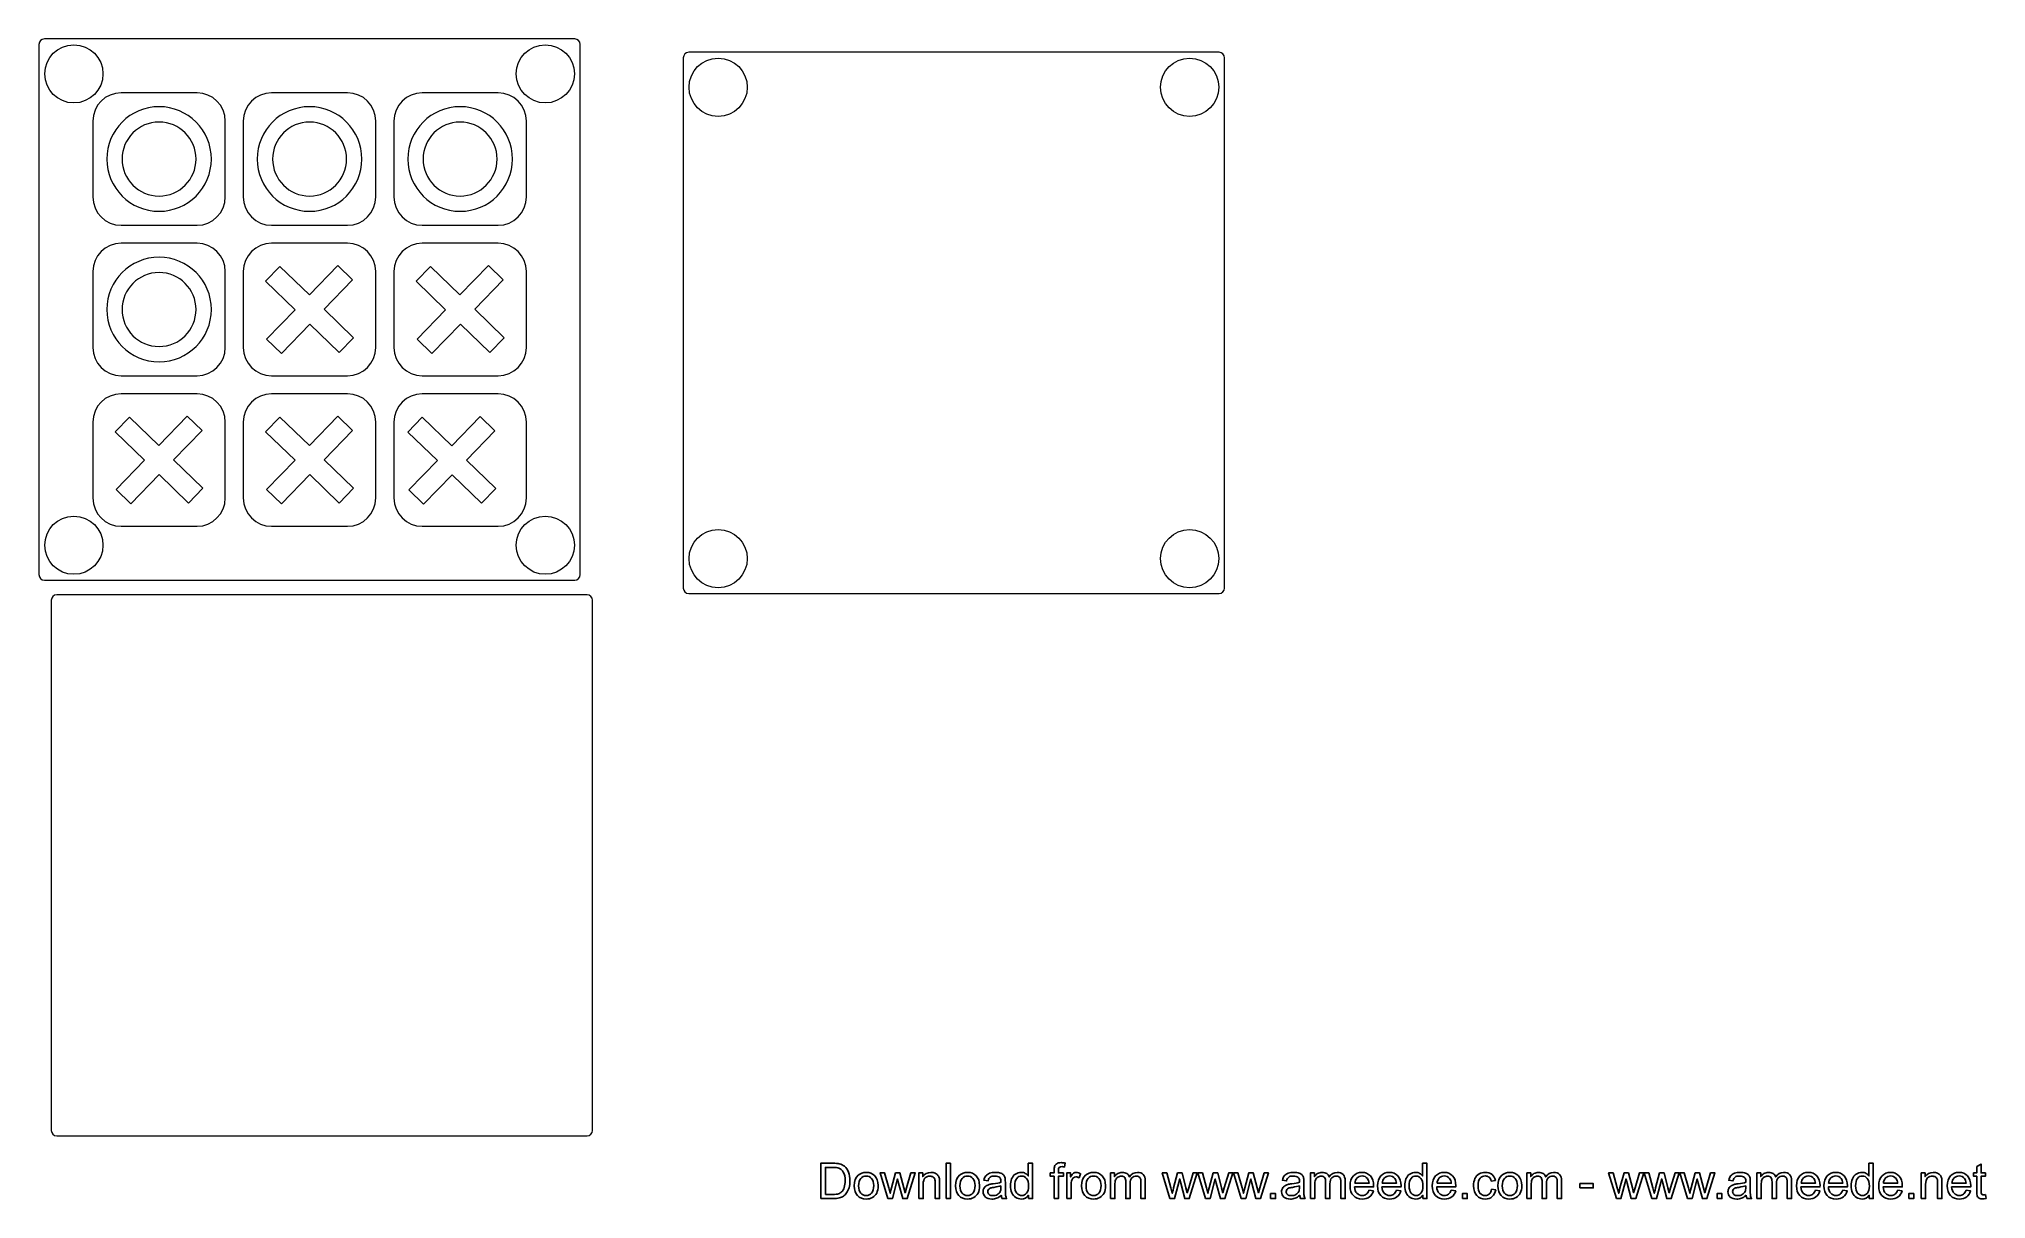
# Model space of a CAD drawing. Header units: millimetres. Extents: x -102 to 233, y -105 to 94.
import ezdxf

# ---------------------------------------------------------------- set-up
doc = ezdxf.new("R2010")
doc.units = ezdxf.units.MM
doc.header["$MEASUREMENT"] = 0
doc.layers.add('Layer 1', color=7, linetype='Continuous')

msp = doc.modelspace()

# ---------------------------------------------------------------- linework, layer by layer
at = {"layer": 'Layer 1', "color": 250, "lineweight": 9}
for points, knots in [([(-100.9109, 94.2574), (-100.9109, 94.2574), (-9.7917, 94.2574), (-9.7917, 94.2574), (-9.7917, 94.2574), (-9.2745, 94.2574), (-8.8512, 93.8342), (-8.8512, 93.3169), (-8.8512, 93.3169), (-8.8512, 93.3169), (-8.8512, 2.1978), (-8.8512, 2.1978), (-8.8512, 2.1978), (-8.8512, 1.6805), (-9.2745, 1.2573), (-9.7917, 1.2573), (-9.7917, 1.2573), (-9.7917, 1.2573), (-100.9109, 1.2573), (-100.9109, 1.2573), (-100.9109, 1.2573), (-101.4281, 1.2573), (-101.8513, 1.6805), (-101.8513, 2.1978), (-101.8513, 2.1978), (-101.8513, 2.1978), (-101.8513, 93.3169), (-101.8513, 93.3169), (-101.8513, 93.3169), (-101.8513, 93.8342), (-101.4281, 94.2574), (-100.9109, 94.2574)], [0, 0, 0, 0, 0.11111111, 0.11111111, 0.11111111, 0.11111111, 0.22222222, 0.22222222, 0.22222222, 0.22222222, 0.33333333, 0.33333333, 0.33333333, 0.33333333, 0.44444444, 0.44444444, 0.44444444, 0.44444444, 0.55555556, 0.55555556, 0.55555556, 0.55555556, 0.66666667, 0.66666667, 0.66666667, 0.66666667, 0.77777778, 0.77777778, 0.77777778, 0.77777778, 1, 1, 1, 1]), ([(9.7915, 91.9568), (9.7915, 91.9568), (100.9107, 91.9568), (100.9107, 91.9568), (100.9107, 91.9568), (101.4279, 91.9568), (101.8512, 91.5336), (101.8512, 91.0163), (101.8512, 91.0163), (101.8512, 91.0163), (101.8512, -0.1028), (101.8512, -0.1028), (101.8512, -0.1028), (101.8512, -0.6201), (101.4279, -1.0433), (100.9107, -1.0433), (100.9107, -1.0433), (100.9107, -1.0433), (9.7915, -1.0433), (9.7915, -1.0433), (9.7915, -1.0433), (9.2743, -1.0433), (8.8511, -0.6201), (8.8511, -0.1028), (8.8511, -0.1028), (8.8511, -0.1028), (8.8511, 91.0163), (8.8511, 91.0163), (8.8511, 91.0163), (8.8511, 91.5336), (9.2743, 91.9568), (9.7915, 91.9568)], [0, 0, 0, 0, 0.11111111, 0.11111111, 0.11111111, 0.11111111, 0.22222222, 0.22222222, 0.22222222, 0.22222222, 0.33333333, 0.33333333, 0.33333333, 0.33333333, 0.44444444, 0.44444444, 0.44444444, 0.44444444, 0.55555556, 0.55555556, 0.55555556, 0.55555556, 0.66666667, 0.66666667, 0.66666667, 0.66666667, 0.77777778, 0.77777778, 0.77777778, 0.77777778, 1, 1, 1, 1]), ([(-87.7366, 85.0059), (-87.7366, 85.0059), (-74.694, 85.0059), (-74.694, 85.0059), (-74.694, 85.0059), (-72.0191, 85.0059), (-69.8308, 82.8176), (-69.8308, 80.1426), (-69.8308, 80.1426), (-69.8308, 80.1426), (-69.8308, 67.1001), (-69.8308, 67.1001), (-69.8308, 67.1001), (-69.8308, 64.4251), (-72.0191, 62.2368), (-74.694, 62.2368), (-74.694, 62.2368), (-74.694, 62.2368), (-87.7366, 62.2368), (-87.7366, 62.2368), (-87.7366, 62.2368), (-90.4116, 62.2368), (-92.5999, 64.4251), (-92.5999, 67.1001), (-92.5999, 67.1001), (-92.5999, 67.1001), (-92.5999, 80.1426), (-92.5999, 80.1426), (-92.5999, 80.1426), (-92.5999, 82.8176), (-90.4116, 85.0059), (-87.7366, 85.0059)], [0, 0, 0, 0, 0.11111111, 0.11111111, 0.11111111, 0.11111111, 0.22222222, 0.22222222, 0.22222222, 0.22222222, 0.33333333, 0.33333333, 0.33333333, 0.33333333, 0.44444444, 0.44444444, 0.44444444, 0.44444444, 0.55555556, 0.55555556, 0.55555556, 0.55555556, 0.66666667, 0.66666667, 0.66666667, 0.66666667, 0.77777778, 0.77777778, 0.77777778, 0.77777778, 1, 1, 1, 1]), ([(-61.8726, 85.0059), (-61.8726, 85.0059), (-48.83, 85.0059), (-48.83, 85.0059), (-48.83, 85.0059), (-46.155, 85.0059), (-43.9667, 82.8176), (-43.9667, 80.1426), (-43.9667, 80.1426), (-43.9667, 80.1426), (-43.9667, 67.1001), (-43.9667, 67.1001), (-43.9667, 67.1001), (-43.9667, 64.4251), (-46.155, 62.2368), (-48.83, 62.2368), (-48.83, 62.2368), (-48.83, 62.2368), (-61.8726, 62.2368), (-61.8726, 62.2368), (-61.8726, 62.2368), (-64.5474, 62.2368), (-66.7358, 64.4251), (-66.7358, 67.1001), (-66.7358, 67.1001), (-66.7358, 67.1001), (-66.7358, 80.1426), (-66.7358, 80.1426), (-66.7358, 80.1426), (-66.7358, 82.8176), (-64.5474, 85.0059), (-61.8726, 85.0059)], [0, 0, 0, 0, 0.11111111, 0.11111111, 0.11111111, 0.11111111, 0.22222222, 0.22222222, 0.22222222, 0.22222222, 0.33333333, 0.33333333, 0.33333333, 0.33333333, 0.44444444, 0.44444444, 0.44444444, 0.44444444, 0.55555556, 0.55555556, 0.55555556, 0.55555556, 0.66666667, 0.66666667, 0.66666667, 0.66666667, 0.77777778, 0.77777778, 0.77777778, 0.77777778, 1, 1, 1, 1]), ([(-36.0085, 85.0059), (-36.0085, 85.0059), (-22.966, 85.0059), (-22.966, 85.0059), (-22.966, 85.0059), (-20.2911, 85.0059), (-18.1026, 82.8176), (-18.1026, 80.1426), (-18.1026, 80.1426), (-18.1026, 80.1426), (-18.1026, 67.1001), (-18.1026, 67.1001), (-18.1026, 67.1001), (-18.1026, 64.4251), (-20.2911, 62.2368), (-22.966, 62.2368), (-22.966, 62.2368), (-22.966, 62.2368), (-36.0085, 62.2368), (-36.0085, 62.2368), (-36.0085, 62.2368), (-38.6835, 62.2368), (-40.8719, 64.4251), (-40.8719, 67.1001), (-40.8719, 67.1001), (-40.8719, 67.1001), (-40.8719, 80.1426), (-40.8719, 80.1426), (-40.8719, 80.1426), (-40.8719, 82.8176), (-38.6835, 85.0059), (-36.0085, 85.0059)], [0, 0, 0, 0, 0.11111111, 0.11111111, 0.11111111, 0.11111111, 0.22222222, 0.22222222, 0.22222222, 0.22222222, 0.33333333, 0.33333333, 0.33333333, 0.33333333, 0.44444444, 0.44444444, 0.44444444, 0.44444444, 0.55555556, 0.55555556, 0.55555556, 0.55555556, 0.66666667, 0.66666667, 0.66666667, 0.66666667, 0.77777778, 0.77777778, 0.77777778, 0.77777778, 1, 1, 1, 1]), ([(-81.2155, 82.6092), (-76.2515, 82.6092), (-72.2273, 78.585), (-72.2273, 73.6214), (-72.2273, 73.6214), (-72.2273, 68.6575), (-76.2515, 64.6334), (-81.2155, 64.6334), (-81.2155, 64.6334), (-86.1793, 64.6334), (-90.2033, 68.6575), (-90.2033, 73.6214), (-90.2033, 73.6214), (-90.2033, 78.585), (-86.1793, 82.6092), (-81.2155, 82.6092)], [0, 0, 0, 0, 0.2, 0.2, 0.2, 0.2, 0.4, 0.4, 0.4, 0.4, 0.6, 0.6, 0.6, 0.6, 1, 1, 1, 1]), ([(-55.3514, 82.6092), (-50.3874, 82.6092), (-46.3632, 78.585), (-46.3632, 73.6214), (-46.3632, 73.6214), (-46.3632, 68.6575), (-50.3874, 64.6334), (-55.3514, 64.6334), (-55.3514, 64.6334), (-60.3152, 64.6334), (-64.3392, 68.6575), (-64.3392, 73.6214), (-64.3392, 73.6214), (-64.3392, 78.585), (-60.3152, 82.6092), (-55.3514, 82.6092)], [0, 0, 0, 0, 0.2, 0.2, 0.2, 0.2, 0.4, 0.4, 0.4, 0.4, 0.6, 0.6, 0.6, 0.6, 1, 1, 1, 1]), ([(-29.4874, 82.6092), (-24.5234, 82.6092), (-20.4992, 78.585), (-20.4992, 73.6214), (-20.4992, 73.6214), (-20.4992, 68.6575), (-24.5234, 64.6334), (-29.4874, 64.6334), (-29.4874, 64.6334), (-34.4512, 64.6334), (-38.4752, 68.6575), (-38.4752, 73.6214), (-38.4752, 73.6214), (-38.4752, 78.585), (-34.4512, 82.6092), (-29.4874, 82.6092)], [0, 0, 0, 0, 0.2, 0.2, 0.2, 0.2, 0.4, 0.4, 0.4, 0.4, 0.6, 0.6, 0.6, 0.6, 1, 1, 1, 1]), ([(-81.2155, 79.9769), (-77.7052, 79.9769), (-74.8598, 77.1314), (-74.8598, 73.6214), (-74.8598, 73.6214), (-74.8598, 70.1112), (-77.7052, 67.2659), (-81.2155, 67.2659), (-81.2155, 67.2659), (-84.7255, 67.2659), (-87.571, 70.1112), (-87.571, 73.6214), (-87.571, 73.6214), (-87.571, 77.1314), (-84.7255, 79.9769), (-81.2155, 79.9769)], [0, 0, 0, 0, 0.2, 0.2, 0.2, 0.2, 0.4, 0.4, 0.4, 0.4, 0.6, 0.6, 0.6, 0.6, 1, 1, 1, 1]), ([(-55.3514, 79.9769), (-51.8411, 79.9769), (-48.9957, 77.1314), (-48.9957, 73.6214), (-48.9957, 73.6214), (-48.9957, 70.1112), (-51.8411, 67.2659), (-55.3514, 67.2659), (-55.3514, 67.2659), (-58.8614, 67.2659), (-61.7069, 70.1112), (-61.7069, 73.6214), (-61.7069, 73.6214), (-61.7069, 77.1314), (-58.8614, 79.9769), (-55.3514, 79.9769)], [0, 0, 0, 0, 0.2, 0.2, 0.2, 0.2, 0.4, 0.4, 0.4, 0.4, 0.6, 0.6, 0.6, 0.6, 1, 1, 1, 1]), ([(-29.4874, 79.9769), (-25.9771, 79.9769), (-23.1317, 77.1314), (-23.1317, 73.6214), (-23.1317, 73.6214), (-23.1317, 70.1112), (-25.9771, 67.2659), (-29.4874, 67.2659), (-29.4874, 67.2659), (-32.9974, 67.2659), (-35.8429, 70.1112), (-35.8429, 73.6214), (-35.8429, 73.6214), (-35.8429, 77.1314), (-32.9974, 79.9769), (-29.4874, 79.9769)], [0, 0, 0, 0, 0.2, 0.2, 0.2, 0.2, 0.4, 0.4, 0.4, 0.4, 0.6, 0.6, 0.6, 0.6, 1, 1, 1, 1]), ([(-87.7366, 59.1418), (-87.7366, 59.1418), (-74.694, 59.1418), (-74.694, 59.1418), (-74.694, 59.1418), (-72.0191, 59.1418), (-69.8308, 56.9535), (-69.8308, 54.2786), (-69.8308, 54.2786), (-69.8308, 54.2786), (-69.8308, 41.236), (-69.8308, 41.236), (-69.8308, 41.236), (-69.8308, 38.561), (-72.0191, 36.3727), (-74.694, 36.3727), (-74.694, 36.3727), (-74.694, 36.3727), (-87.7366, 36.3727), (-87.7366, 36.3727), (-87.7366, 36.3727), (-90.4116, 36.3727), (-92.5999, 38.561), (-92.5999, 41.236), (-92.5999, 41.236), (-92.5999, 41.236), (-92.5999, 54.2786), (-92.5999, 54.2786), (-92.5999, 54.2786), (-92.5999, 56.9535), (-90.4116, 59.1418), (-87.7366, 59.1418)], [0, 0, 0, 0, 0.11111111, 0.11111111, 0.11111111, 0.11111111, 0.22222222, 0.22222222, 0.22222222, 0.22222222, 0.33333333, 0.33333333, 0.33333333, 0.33333333, 0.44444444, 0.44444444, 0.44444444, 0.44444444, 0.55555556, 0.55555556, 0.55555556, 0.55555556, 0.66666667, 0.66666667, 0.66666667, 0.66666667, 0.77777778, 0.77777778, 0.77777778, 0.77777778, 1, 1, 1, 1]), ([(-61.8726, 59.1418), (-61.8726, 59.1418), (-48.83, 59.1418), (-48.83, 59.1418), (-48.83, 59.1418), (-46.155, 59.1418), (-43.9667, 56.9535), (-43.9667, 54.2786), (-43.9667, 54.2786), (-43.9667, 54.2786), (-43.9667, 41.236), (-43.9667, 41.236), (-43.9667, 41.236), (-43.9667, 38.561), (-46.155, 36.3727), (-48.83, 36.3727), (-48.83, 36.3727), (-48.83, 36.3727), (-61.8726, 36.3727), (-61.8726, 36.3727), (-61.8726, 36.3727), (-64.5474, 36.3727), (-66.7358, 38.561), (-66.7358, 41.236), (-66.7358, 41.236), (-66.7358, 41.236), (-66.7358, 54.2786), (-66.7358, 54.2786), (-66.7358, 54.2786), (-66.7358, 56.9535), (-64.5474, 59.1418), (-61.8726, 59.1418)], [0, 0, 0, 0, 0.11111111, 0.11111111, 0.11111111, 0.11111111, 0.22222222, 0.22222222, 0.22222222, 0.22222222, 0.33333333, 0.33333333, 0.33333333, 0.33333333, 0.44444444, 0.44444444, 0.44444444, 0.44444444, 0.55555556, 0.55555556, 0.55555556, 0.55555556, 0.66666667, 0.66666667, 0.66666667, 0.66666667, 0.77777778, 0.77777778, 0.77777778, 0.77777778, 1, 1, 1, 1]), ([(-36.0085, 59.1418), (-36.0085, 59.1418), (-22.966, 59.1418), (-22.966, 59.1418), (-22.966, 59.1418), (-20.2911, 59.1418), (-18.1026, 56.9535), (-18.1026, 54.2786), (-18.1026, 54.2786), (-18.1026, 54.2786), (-18.1026, 41.236), (-18.1026, 41.236), (-18.1026, 41.236), (-18.1026, 38.561), (-20.2911, 36.3727), (-22.966, 36.3727), (-22.966, 36.3727), (-22.966, 36.3727), (-36.0085, 36.3727), (-36.0085, 36.3727), (-36.0085, 36.3727), (-38.6835, 36.3727), (-40.8719, 38.561), (-40.8719, 41.236), (-40.8719, 41.236), (-40.8719, 41.236), (-40.8719, 54.2786), (-40.8719, 54.2786), (-40.8719, 54.2786), (-40.8719, 56.9535), (-38.6835, 59.1418), (-36.0085, 59.1418)], [0, 0, 0, 0, 0.11111111, 0.11111111, 0.11111111, 0.11111111, 0.22222222, 0.22222222, 0.22222222, 0.22222222, 0.33333333, 0.33333333, 0.33333333, 0.33333333, 0.44444444, 0.44444444, 0.44444444, 0.44444444, 0.55555556, 0.55555556, 0.55555556, 0.55555556, 0.66666667, 0.66666667, 0.66666667, 0.66666667, 0.77777778, 0.77777778, 0.77777778, 0.77777778, 1, 1, 1, 1]), ([(-81.2155, 56.7451), (-76.2515, 56.7451), (-72.2273, 52.7209), (-72.2273, 47.7573), (-72.2273, 47.7573), (-72.2273, 42.7934), (-76.2515, 38.7693), (-81.2155, 38.7693), (-81.2155, 38.7693), (-86.1793, 38.7693), (-90.2033, 42.7934), (-90.2033, 47.7573), (-90.2033, 47.7573), (-90.2033, 52.7209), (-86.1793, 56.7451), (-81.2155, 56.7451)], [0, 0, 0, 0, 0.2, 0.2, 0.2, 0.2, 0.4, 0.4, 0.4, 0.4, 0.6, 0.6, 0.6, 0.6, 1, 1, 1, 1]), ([(-81.2155, 54.1128), (-77.7052, 54.1128), (-74.8598, 51.2673), (-74.8598, 47.7573), (-74.8598, 47.7573), (-74.8598, 44.2471), (-77.7052, 41.4018), (-81.2155, 41.4018), (-81.2155, 41.4018), (-84.7255, 41.4018), (-87.571, 44.2471), (-87.571, 47.7573), (-87.571, 47.7573), (-87.571, 51.2673), (-84.7255, 54.1128), (-81.2155, 54.1128)], [0, 0, 0, 0, 0.2, 0.2, 0.2, 0.2, 0.4, 0.4, 0.4, 0.4, 0.6, 0.6, 0.6, 0.6, 1, 1, 1, 1]), ([(-50.2678, 40.3658), (-50.2678, 40.3658), (-55.3126, 45.2566), (-55.3126, 45.2566), (-55.3126, 45.2566), (-55.3126, 45.2566), (-60.2032, 40.2118), (-60.2032, 40.2118), (-60.2032, 40.2118), (-60.2032, 40.2118), (-62.7426, 42.6738), (-62.7426, 42.6738), (-62.7426, 42.6738), (-62.7426, 42.6738), (-57.8519, 47.7186), (-57.8519, 47.7186), (-57.8519, 47.7186), (-57.8519, 47.7186), (-62.8966, 52.6091), (-62.8966, 52.6091), (-62.8966, 52.6091), (-62.8966, 52.6091), (-60.4347, 55.1487), (-60.4347, 55.1487), (-60.4347, 55.1487), (-60.4347, 55.1487), (-55.3903, 50.2581), (-55.3903, 50.2581), (-55.3903, 50.2581), (-55.3903, 50.2581), (-50.4992, 55.3026), (-50.4992, 55.3026), (-50.4992, 55.3026), (-50.4992, 55.3026), (-47.9598, 52.8408), (-47.9598, 52.8408), (-47.9598, 52.8408), (-47.9598, 52.8408), (-52.8506, 47.7961), (-52.8506, 47.7961), (-52.8506, 47.7961), (-52.8506, 47.7961), (-47.8058, 42.9054), (-47.8058, 42.9054), (-47.8058, 42.9054), (-47.8058, 42.9054), (-50.2678, 40.3658), (-50.2678, 40.3658)], [0, 0, 0, 0, 0.07692308, 0.07692308, 0.07692308, 0.07692308, 0.15384615, 0.15384615, 0.15384615, 0.15384615, 0.23076923, 0.23076923, 0.23076923, 0.23076923, 0.30769231, 0.30769231, 0.30769231, 0.30769231, 0.38461538, 0.38461538, 0.38461538, 0.38461538, 0.46153846, 0.46153846, 0.46153846, 0.46153846, 0.53846154, 0.53846154, 0.53846154, 0.53846154, 0.61538462, 0.61538462, 0.61538462, 0.61538462, 0.69230769, 0.69230769, 0.69230769, 0.69230769, 0.76923077, 0.76923077, 0.76923077, 0.76923077, 0.84615385, 0.84615385, 0.84615385, 0.84615385, 1, 1, 1, 1]), ([(-24.4038, 40.3658), (-24.4038, 40.3658), (-29.4486, 45.2566), (-29.4486, 45.2566), (-29.4486, 45.2566), (-29.4486, 45.2566), (-34.3392, 40.2118), (-34.3392, 40.2118), (-34.3392, 40.2118), (-34.3392, 40.2118), (-36.8786, 42.6738), (-36.8786, 42.6738), (-36.8786, 42.6738), (-36.8786, 42.6738), (-31.9879, 47.7186), (-31.9879, 47.7186), (-31.9879, 47.7186), (-31.9879, 47.7186), (-37.0326, 52.6091), (-37.0326, 52.6091), (-37.0326, 52.6091), (-37.0326, 52.6091), (-34.5707, 55.1487), (-34.5707, 55.1487), (-34.5707, 55.1487), (-34.5707, 55.1487), (-29.5263, 50.2581), (-29.5263, 50.2581), (-29.5263, 50.2581), (-29.5263, 50.2581), (-24.6352, 55.3026), (-24.6352, 55.3026), (-24.6352, 55.3026), (-24.6352, 55.3026), (-22.0958, 52.8408), (-22.0958, 52.8408), (-22.0958, 52.8408), (-22.0958, 52.8408), (-26.9866, 47.7961), (-26.9866, 47.7961), (-26.9866, 47.7961), (-26.9866, 47.7961), (-21.9418, 42.9054), (-21.9418, 42.9054), (-21.9418, 42.9054), (-21.9418, 42.9054), (-24.4038, 40.3658), (-24.4038, 40.3658)], [0, 0, 0, 0, 0.07692308, 0.07692308, 0.07692308, 0.07692308, 0.15384615, 0.15384615, 0.15384615, 0.15384615, 0.23076923, 0.23076923, 0.23076923, 0.23076923, 0.30769231, 0.30769231, 0.30769231, 0.30769231, 0.38461538, 0.38461538, 0.38461538, 0.38461538, 0.46153846, 0.46153846, 0.46153846, 0.46153846, 0.53846154, 0.53846154, 0.53846154, 0.53846154, 0.61538462, 0.61538462, 0.61538462, 0.61538462, 0.69230769, 0.69230769, 0.69230769, 0.69230769, 0.76923077, 0.76923077, 0.76923077, 0.76923077, 0.84615385, 0.84615385, 0.84615385, 0.84615385, 1, 1, 1, 1]), ([(-87.7366, 33.2779), (-87.7366, 33.2779), (-74.694, 33.2779), (-74.694, 33.2779), (-74.694, 33.2779), (-72.0191, 33.2779), (-69.8308, 31.0895), (-69.8308, 28.4145), (-69.8308, 28.4145), (-69.8308, 28.4145), (-69.8308, 15.3719), (-69.8308, 15.3719), (-69.8308, 15.3719), (-69.8308, 12.697), (-72.0191, 10.5087), (-74.694, 10.5087), (-74.694, 10.5087), (-74.694, 10.5087), (-87.7366, 10.5087), (-87.7366, 10.5087), (-87.7366, 10.5087), (-90.4116, 10.5087), (-92.5999, 12.697), (-92.5999, 15.3719), (-92.5999, 15.3719), (-92.5999, 15.3719), (-92.5999, 28.4145), (-92.5999, 28.4145), (-92.5999, 28.4145), (-92.5999, 31.0895), (-90.4116, 33.2779), (-87.7366, 33.2779)], [0, 0, 0, 0, 0.11111111, 0.11111111, 0.11111111, 0.11111111, 0.22222222, 0.22222222, 0.22222222, 0.22222222, 0.33333333, 0.33333333, 0.33333333, 0.33333333, 0.44444444, 0.44444444, 0.44444444, 0.44444444, 0.55555556, 0.55555556, 0.55555556, 0.55555556, 0.66666667, 0.66666667, 0.66666667, 0.66666667, 0.77777778, 0.77777778, 0.77777778, 0.77777778, 1, 1, 1, 1]), ([(-61.8726, 33.2779), (-61.8726, 33.2779), (-48.83, 33.2779), (-48.83, 33.2779), (-48.83, 33.2779), (-46.155, 33.2779), (-43.9667, 31.0895), (-43.9667, 28.4145), (-43.9667, 28.4145), (-43.9667, 28.4145), (-43.9667, 15.3719), (-43.9667, 15.3719), (-43.9667, 15.3719), (-43.9667, 12.697), (-46.155, 10.5087), (-48.83, 10.5087), (-48.83, 10.5087), (-48.83, 10.5087), (-61.8726, 10.5087), (-61.8726, 10.5087), (-61.8726, 10.5087), (-64.5474, 10.5087), (-66.7358, 12.697), (-66.7358, 15.3719), (-66.7358, 15.3719), (-66.7358, 15.3719), (-66.7358, 28.4145), (-66.7358, 28.4145), (-66.7358, 28.4145), (-66.7358, 31.0895), (-64.5474, 33.2779), (-61.8726, 33.2779)], [0, 0, 0, 0, 0.11111111, 0.11111111, 0.11111111, 0.11111111, 0.22222222, 0.22222222, 0.22222222, 0.22222222, 0.33333333, 0.33333333, 0.33333333, 0.33333333, 0.44444444, 0.44444444, 0.44444444, 0.44444444, 0.55555556, 0.55555556, 0.55555556, 0.55555556, 0.66666667, 0.66666667, 0.66666667, 0.66666667, 0.77777778, 0.77777778, 0.77777778, 0.77777778, 1, 1, 1, 1]), ([(-36.0085, 33.2779), (-36.0085, 33.2779), (-22.966, 33.2779), (-22.966, 33.2779), (-22.966, 33.2779), (-20.2911, 33.2779), (-18.1026, 31.0895), (-18.1026, 28.4145), (-18.1026, 28.4145), (-18.1026, 28.4145), (-18.1026, 15.3719), (-18.1026, 15.3719), (-18.1026, 15.3719), (-18.1026, 12.697), (-20.2911, 10.5087), (-22.966, 10.5087), (-22.966, 10.5087), (-22.966, 10.5087), (-36.0085, 10.5087), (-36.0085, 10.5087), (-36.0085, 10.5087), (-38.6835, 10.5087), (-40.8719, 12.697), (-40.8719, 15.3719), (-40.8719, 15.3719), (-40.8719, 15.3719), (-40.8719, 28.4145), (-40.8719, 28.4145), (-40.8719, 28.4145), (-40.8719, 31.0895), (-38.6835, 33.2779), (-36.0085, 33.2779)], [0, 0, 0, 0, 0.11111111, 0.11111111, 0.11111111, 0.11111111, 0.22222222, 0.22222222, 0.22222222, 0.22222222, 0.33333333, 0.33333333, 0.33333333, 0.33333333, 0.44444444, 0.44444444, 0.44444444, 0.44444444, 0.55555556, 0.55555556, 0.55555556, 0.55555556, 0.66666667, 0.66666667, 0.66666667, 0.66666667, 0.77777778, 0.77777778, 0.77777778, 0.77777778, 1, 1, 1, 1]), ([(-76.1319, 14.5019), (-76.1319, 14.5019), (-81.1767, 19.3927), (-81.1767, 19.3927), (-81.1767, 19.3927), (-81.1767, 19.3927), (-86.0673, 14.3479), (-86.0673, 14.3479), (-86.0673, 14.3479), (-86.0673, 14.3479), (-88.6067, 16.8099), (-88.6067, 16.8099), (-88.6067, 16.8099), (-88.6067, 16.8099), (-83.716, 21.8547), (-83.716, 21.8547), (-83.716, 21.8547), (-83.716, 21.8547), (-88.7607, 26.7452), (-88.7607, 26.7452), (-88.7607, 26.7452), (-88.7607, 26.7452), (-86.2988, 29.2848), (-86.2988, 29.2848), (-86.2988, 29.2848), (-86.2988, 29.2848), (-81.2544, 24.3942), (-81.2544, 24.3942), (-81.2544, 24.3942), (-81.2544, 24.3942), (-76.3633, 29.4387), (-76.3633, 29.4387), (-76.3633, 29.4387), (-76.3633, 29.4387), (-73.8239, 26.9769), (-73.8239, 26.9769), (-73.8239, 26.9769), (-73.8239, 26.9769), (-78.7147, 21.9322), (-78.7147, 21.9322), (-78.7147, 21.9322), (-78.7147, 21.9322), (-73.6699, 17.0415), (-73.6699, 17.0415), (-73.6699, 17.0415), (-73.6699, 17.0415), (-76.1319, 14.5019), (-76.1319, 14.5019)], [0, 0, 0, 0, 0.07692308, 0.07692308, 0.07692308, 0.07692308, 0.15384615, 0.15384615, 0.15384615, 0.15384615, 0.23076923, 0.23076923, 0.23076923, 0.23076923, 0.30769231, 0.30769231, 0.30769231, 0.30769231, 0.38461538, 0.38461538, 0.38461538, 0.38461538, 0.46153846, 0.46153846, 0.46153846, 0.46153846, 0.53846154, 0.53846154, 0.53846154, 0.53846154, 0.61538462, 0.61538462, 0.61538462, 0.61538462, 0.69230769, 0.69230769, 0.69230769, 0.69230769, 0.76923077, 0.76923077, 0.76923077, 0.76923077, 0.84615385, 0.84615385, 0.84615385, 0.84615385, 1, 1, 1, 1]), ([(-50.2678, 14.5019), (-50.2678, 14.5019), (-55.3126, 19.3927), (-55.3126, 19.3927), (-55.3126, 19.3927), (-55.3126, 19.3927), (-60.2032, 14.3479), (-60.2032, 14.3479), (-60.2032, 14.3479), (-60.2032, 14.3479), (-62.7426, 16.8099), (-62.7426, 16.8099), (-62.7426, 16.8099), (-62.7426, 16.8099), (-57.8519, 21.8547), (-57.8519, 21.8547), (-57.8519, 21.8547), (-57.8519, 21.8547), (-62.8966, 26.7452), (-62.8966, 26.7452), (-62.8966, 26.7452), (-62.8966, 26.7452), (-60.4347, 29.2848), (-60.4347, 29.2848), (-60.4347, 29.2848), (-60.4347, 29.2848), (-55.3903, 24.3942), (-55.3903, 24.3942), (-55.3903, 24.3942), (-55.3903, 24.3942), (-50.4992, 29.4387), (-50.4992, 29.4387), (-50.4992, 29.4387), (-50.4992, 29.4387), (-47.9598, 26.9769), (-47.9598, 26.9769), (-47.9598, 26.9769), (-47.9598, 26.9769), (-52.8506, 21.9322), (-52.8506, 21.9322), (-52.8506, 21.9322), (-52.8506, 21.9322), (-47.8058, 17.0415), (-47.8058, 17.0415), (-47.8058, 17.0415), (-47.8058, 17.0415), (-50.2678, 14.5019), (-50.2678, 14.5019)], [0, 0, 0, 0, 0.07692308, 0.07692308, 0.07692308, 0.07692308, 0.15384615, 0.15384615, 0.15384615, 0.15384615, 0.23076923, 0.23076923, 0.23076923, 0.23076923, 0.30769231, 0.30769231, 0.30769231, 0.30769231, 0.38461538, 0.38461538, 0.38461538, 0.38461538, 0.46153846, 0.46153846, 0.46153846, 0.46153846, 0.53846154, 0.53846154, 0.53846154, 0.53846154, 0.61538462, 0.61538462, 0.61538462, 0.61538462, 0.69230769, 0.69230769, 0.69230769, 0.69230769, 0.76923077, 0.76923077, 0.76923077, 0.76923077, 0.84615385, 0.84615385, 0.84615385, 0.84615385, 1, 1, 1, 1]), ([(-25.8146, 14.4575), (-25.8146, 14.4575), (-30.8594, 19.3483), (-30.8594, 19.3483), (-30.8594, 19.3483), (-30.8594, 19.3483), (-35.75, 14.3035), (-35.75, 14.3035), (-35.75, 14.3035), (-35.75, 14.3035), (-38.2894, 16.7655), (-38.2894, 16.7655), (-38.2894, 16.7655), (-38.2894, 16.7655), (-33.3987, 21.8103), (-33.3987, 21.8103), (-33.3987, 21.8103), (-33.3987, 21.8103), (-38.4434, 26.7008), (-38.4434, 26.7008), (-38.4434, 26.7008), (-38.4434, 26.7008), (-35.9815, 29.2404), (-35.9815, 29.2404), (-35.9815, 29.2404), (-35.9815, 29.2404), (-30.9371, 24.3498), (-30.9371, 24.3498), (-30.9371, 24.3498), (-30.9371, 24.3498), (-26.046, 29.3943), (-26.046, 29.3943), (-26.046, 29.3943), (-26.046, 29.3943), (-23.5066, 26.9325), (-23.5066, 26.9325), (-23.5066, 26.9325), (-23.5066, 26.9325), (-28.3974, 21.8878), (-28.3974, 21.8878), (-28.3974, 21.8878), (-28.3974, 21.8878), (-23.3526, 16.9971), (-23.3526, 16.9971), (-23.3526, 16.9971), (-23.3526, 16.9971), (-25.8146, 14.4575), (-25.8146, 14.4575)], [0, 0, 0, 0, 0.07692308, 0.07692308, 0.07692308, 0.07692308, 0.15384615, 0.15384615, 0.15384615, 0.15384615, 0.23076923, 0.23076923, 0.23076923, 0.23076923, 0.30769231, 0.30769231, 0.30769231, 0.30769231, 0.38461538, 0.38461538, 0.38461538, 0.38461538, 0.46153846, 0.46153846, 0.46153846, 0.46153846, 0.53846154, 0.53846154, 0.53846154, 0.53846154, 0.61538462, 0.61538462, 0.61538462, 0.61538462, 0.69230769, 0.69230769, 0.69230769, 0.69230769, 0.76923077, 0.76923077, 0.76923077, 0.76923077, 0.84615385, 0.84615385, 0.84615385, 0.84615385, 1, 1, 1, 1]), ([(-98.7943, -1.2572), (-98.7943, -1.2572), (-7.6751, -1.2572), (-7.6751, -1.2572), (-7.6751, -1.2572), (-7.1579, -1.2572), (-6.7346, -1.6804), (-6.7346, -2.1977), (-6.7346, -2.1977), (-6.7346, -2.1977), (-6.7346, -93.3168), (-6.7346, -93.3168), (-6.7346, -93.3168), (-6.7346, -93.8341), (-7.1579, -94.2573), (-7.6751, -94.2573), (-7.6751, -94.2573), (-7.6751, -94.2573), (-98.7943, -94.2573), (-98.7943, -94.2573), (-98.7943, -94.2573), (-99.3115, -94.2573), (-99.7347, -93.8341), (-99.7347, -93.3168), (-99.7347, -93.3168), (-99.7347, -93.3168), (-99.7347, -2.1977), (-99.7347, -2.1977), (-99.7347, -2.1977), (-99.7347, -1.6804), (-99.3115, -1.2572), (-98.7943, -1.2572)], [0, 0, 0, 0, 0.11111111, 0.11111111, 0.11111111, 0.11111111, 0.22222222, 0.22222222, 0.22222222, 0.22222222, 0.33333333, 0.33333333, 0.33333333, 0.33333333, 0.44444444, 0.44444444, 0.44444444, 0.44444444, 0.55555556, 0.55555556, 0.55555556, 0.55555556, 0.66666667, 0.66666667, 0.66666667, 0.66666667, 0.77777778, 0.77777778, 0.77777778, 0.77777778, 1, 1, 1, 1])]:
    msp.add_open_spline(points, degree=3, knots=knots, dxfattribs=at)
at = {"layer": 'Layer 1', "color": 250, "lineweight": 20}
for points in [[(-95.8513, 93.2573), (-98.6127, 93.2573), (-100.8512, 91.0188), (-100.8512, 88.2574), (-100.8512, 88.2574), (-100.8513, 85.4959), (-98.6127, 83.2574), (-95.8513, 83.2574), (-95.8513, 83.2574), (-93.0898, 83.2573), (-90.8513, 85.4959), (-90.8513, 88.2573), (-90.8513, 88.2573), (-90.8512, 91.0188), (-93.0898, 93.2573), (-95.8513, 93.2573)], [(-14.8513, 93.2573), (-17.6127, 93.2573), (-19.8512, 91.0188), (-19.8512, 88.2574), (-19.8512, 88.2574), (-19.8513, 85.4959), (-17.6127, 83.2574), (-14.8513, 83.2574), (-14.8513, 83.2574), (-12.0898, 83.2573), (-9.8513, 85.4959), (-9.8513, 88.2573), (-9.8513, 88.2573), (-9.8512, 91.0188), (-12.0898, 93.2573), (-14.8513, 93.2573)], [(14.8511, 90.9567), (12.0897, 90.9567), (9.8512, 88.7182), (9.8512, 85.9568), (9.8512, 85.9568), (9.8511, 83.1953), (12.0897, 80.9568), (14.8511, 80.9568), (14.8511, 80.9568), (17.6126, 80.9567), (19.8511, 83.1953), (19.8511, 85.9567), (19.8511, 85.9567), (19.8512, 88.7182), (17.6126, 90.9567), (14.8511, 90.9567)], [(95.8511, 90.9567), (93.0897, 90.9567), (90.8512, 88.7182), (90.8512, 85.9568), (90.8512, 85.9568), (90.8511, 83.1953), (93.0897, 80.9568), (95.8511, 80.9568), (95.8511, 80.9568), (98.6126, 80.9567), (100.8511, 83.1953), (100.8511, 85.9567), (100.8511, 85.9567), (100.8512, 88.7182), (98.6126, 90.9567), (95.8511, 90.9567)], [(-95.8513, 12.2573), (-98.6127, 12.2573), (-100.8512, 10.0188), (-100.8512, 7.2574), (-100.8512, 7.2574), (-100.8513, 4.4959), (-98.6127, 2.2574), (-95.8513, 2.2574), (-95.8513, 2.2574), (-93.0898, 2.2573), (-90.8513, 4.4959), (-90.8513, 7.2573), (-90.8513, 7.2573), (-90.8512, 10.0188), (-93.0898, 12.2573), (-95.8513, 12.2573)], [(-14.8513, 12.2573), (-17.6127, 12.2573), (-19.8512, 10.0188), (-19.8512, 7.2574), (-19.8512, 7.2574), (-19.8513, 4.4959), (-17.6127, 2.2574), (-14.8513, 2.2574), (-14.8513, 2.2574), (-12.0898, 2.2573), (-9.8513, 4.4959), (-9.8513, 7.2573), (-9.8513, 7.2573), (-9.8512, 10.0188), (-12.0898, 12.2573), (-14.8513, 12.2573)], [(14.8511, 9.9567), (12.0897, 9.9567), (9.8512, 7.7182), (9.8512, 4.9568), (9.8512, 4.9568), (9.8511, 2.1953), (12.0897, -0.0432), (14.8511, -0.0432), (14.8511, -0.0432), (17.6126, -0.0433), (19.8511, 2.1953), (19.8511, 4.9567), (19.8511, 4.9567), (19.8512, 7.7182), (17.6126, 9.9567), (14.8511, 9.9567)], [(95.8511, 9.9567), (93.0897, 9.9567), (90.8512, 7.7182), (90.8512, 4.9568), (90.8512, 4.9568), (90.8511, 2.1953), (93.0897, -0.0432), (95.8511, -0.0432), (95.8511, -0.0432), (98.6126, -0.0433), (100.8511, 2.1953), (100.8511, 4.9567), (100.8511, 4.9567), (100.8512, 7.7182), (98.6126, 9.9567), (95.8511, 9.9567)]]:
    msp.add_open_spline(points, degree=3, knots=[0, 0, 0, 0, 0.2, 0.2, 0.2, 0.2, 0.4, 0.4, 0.4, 0.4, 0.6, 0.6, 0.6, 0.6, 1, 1, 1, 1], dxfattribs=at)
at = {"layer": 'Layer 1', "color": 250}
for points, knots in [([(32.483, -105.013), (32.483, -105.013), (32.483, -98.9508), (32.483, -98.9508), (32.483, -98.9508), (32.483, -98.9508), (34.5715, -98.9508), (34.5715, -98.9508), (34.5715, -98.9508), (35.0428, -98.9508), (35.4026, -98.9791), (35.651, -99.0369), (35.651, -99.0369), (35.9981, -99.1174), (36.2945, -99.2627), (36.54, -99.4715), (36.54, -99.4715), (36.8603, -99.7425), (37.0988, -100.0868), (37.2568, -100.5073), (37.2568, -100.5073), (37.4163, -100.9278), (37.4953, -101.409), (37.4953, -101.9495), (37.4953, -101.9495), (37.4953, -102.4095), (37.4417, -102.8173), (37.3345, -103.1729), (37.3345, -103.1729), (37.2272, -103.5285), (37.0889, -103.8234), (36.921, -104.0563), (36.921, -104.0563), (36.7517, -104.2891), (36.5682, -104.4725), (36.3678, -104.6052), (36.3678, -104.6052), (36.1689, -104.7392), (35.9276, -104.8408), (35.6453, -104.91), (35.6453, -104.91), (35.3617, -104.9791), (35.0372, -105.013), (34.6703, -105.013), (34.6703, -105.013), (34.6703, -105.013), (32.483, -105.013), (32.483, -105.013)], [0, 0, 0, 0, 0.07692308, 0.07692308, 0.07692308, 0.07692308, 0.15384615, 0.15384615, 0.15384615, 0.15384615, 0.23076923, 0.23076923, 0.23076923, 0.23076923, 0.30769231, 0.30769231, 0.30769231, 0.30769231, 0.38461538, 0.38461538, 0.38461538, 0.38461538, 0.46153846, 0.46153846, 0.46153846, 0.46153846, 0.53846154, 0.53846154, 0.53846154, 0.53846154, 0.61538462, 0.61538462, 0.61538462, 0.61538462, 0.69230769, 0.69230769, 0.69230769, 0.69230769, 0.76923077, 0.76923077, 0.76923077, 0.76923077, 0.84615385, 0.84615385, 0.84615385, 0.84615385, 1, 1, 1, 1]), ([(33.2874, -104.3018), (33.2874, -104.3018), (34.58, -104.3018), (34.58, -104.3018), (34.58, -104.3018), (34.9793, -104.3018), (35.2926, -104.2651), (35.5198, -104.1903), (35.5198, -104.1903), (35.7469, -104.1155), (35.9276, -104.0111), (36.063, -103.8756), (36.063, -103.8756), (36.2521, -103.6851), (36.4003, -103.4283), (36.5061, -103.1066), (36.5061, -103.1066), (36.612, -102.7848), (36.6656, -102.3954), (36.6656, -101.9368), (36.6656, -101.9368), (36.6656, -101.3018), (36.5612, -100.8135), (36.3537, -100.472), (36.3537, -100.472), (36.1463, -100.1305), (35.8937, -99.9019), (35.596, -99.7862), (35.596, -99.7862), (35.3815, -99.703), (35.0357, -99.662), (34.5588, -99.662), (34.5588, -99.662), (34.5588, -99.662), (33.2874, -99.662), (33.2874, -99.662), (33.2874, -99.662), (33.2874, -99.662), (33.2874, -104.3018), (33.2874, -104.3018)], [0, 0, 0, 0, 0.09090909, 0.09090909, 0.09090909, 0.09090909, 0.18181818, 0.18181818, 0.18181818, 0.18181818, 0.27272727, 0.27272727, 0.27272727, 0.27272727, 0.36363636, 0.36363636, 0.36363636, 0.36363636, 0.45454545, 0.45454545, 0.45454545, 0.45454545, 0.54545455, 0.54545455, 0.54545455, 0.54545455, 0.63636364, 0.63636364, 0.63636364, 0.63636364, 0.72727273, 0.72727273, 0.72727273, 0.72727273, 0.81818182, 0.81818182, 0.81818182, 0.81818182, 1, 1, 1, 1]), ([(54.0196, -105.013), (54.0196, -105.013), (54.0196, -98.9508), (54.0196, -98.9508), (54.0196, -98.9508), (54.0196, -98.9508), (54.7646, -98.9508), (54.7646, -98.9508), (54.7646, -98.9508), (54.7646, -98.9508), (54.7646, -105.013), (54.7646, -105.013), (54.7646, -105.013), (54.7646, -105.013), (54.0196, -105.013), (54.0196, -105.013)], [0, 0, 0, 0, 0.2, 0.2, 0.2, 0.2, 0.4, 0.4, 0.4, 0.4, 0.6, 0.6, 0.6, 0.6, 1, 1, 1, 1]), ([(68.1716, -105.013), (68.1716, -105.013), (68.1716, -104.4556), (68.1716, -104.4556), (68.1716, -104.4556), (67.8937, -104.8888), (67.4844, -105.1061), (66.944, -105.1061), (66.944, -105.1061), (66.594, -105.1061), (66.2723, -105.0102), (65.9802, -104.8169), (65.9802, -104.8169), (65.6867, -104.6249), (65.4595, -104.3554), (65.2972, -104.0111), (65.2972, -104.0111), (65.1363, -103.6654), (65.0559, -103.2689), (65.0559, -102.8201), (65.0559, -102.8201), (65.0559, -102.3827), (65.1293, -101.9862), (65.2746, -101.6291), (65.2746, -101.6291), (65.4214, -101.2735), (65.6401, -100.9998), (65.9322, -100.8107), (65.9322, -100.8107), (66.2229, -100.6202), (66.5503, -100.5256), (66.9101, -100.5256), (66.9101, -100.5256), (67.1754, -100.5256), (67.4111, -100.5821), (67.6171, -100.6936), (67.6171, -100.6936), (67.8231, -100.8051), (67.991, -100.9518), (68.1208, -101.131), (68.1208, -101.131), (68.1208, -101.131), (68.1208, -98.9508), (68.1208, -98.9508), (68.1208, -98.9508), (68.1208, -98.9508), (68.8659, -98.9508), (68.8659, -98.9508), (68.8659, -98.9508), (68.8659, -98.9508), (68.8659, -105.013), (68.8659, -105.013), (68.8659, -105.013), (68.8659, -105.013), (68.1716, -105.013), (68.1716, -105.013)], [0, 0, 0, 0, 0.06666667, 0.06666667, 0.06666667, 0.06666667, 0.13333333, 0.13333333, 0.13333333, 0.13333333, 0.2, 0.2, 0.2, 0.2, 0.26666667, 0.26666667, 0.26666667, 0.26666667, 0.33333333, 0.33333333, 0.33333333, 0.33333333, 0.4, 0.4, 0.4, 0.4, 0.46666667, 0.46666667, 0.46666667, 0.46666667, 0.53333333, 0.53333333, 0.53333333, 0.53333333, 0.6, 0.6, 0.6, 0.6, 0.66666667, 0.66666667, 0.66666667, 0.66666667, 0.73333333, 0.73333333, 0.73333333, 0.73333333, 0.8, 0.8, 0.8, 0.8, 0.86666667, 0.86666667, 0.86666667, 0.86666667, 1, 1, 1, 1]), ([(72.5743, -105.013), (72.5743, -105.013), (72.5743, -101.1945), (72.5743, -101.1945), (72.5743, -101.1945), (72.5743, -101.1945), (71.9139, -101.1945), (71.9139, -101.1945), (71.9139, -101.1945), (71.9139, -101.1945), (71.9139, -100.6188), (71.9139, -100.6188), (71.9139, -100.6188), (71.9139, -100.6188), (72.5743, -100.6188), (72.5743, -100.6188), (72.5743, -100.6188), (72.5743, -100.6188), (72.5743, -100.1531), (72.5743, -100.1531), (72.5743, -100.1531), (72.5743, -99.8582), (72.5997, -99.6395), (72.6519, -99.4969), (72.6519, -99.4969), (72.7239, -99.305), (72.8481, -99.1484), (73.0287, -99.0285), (73.0287, -99.0285), (73.2079, -98.9085), (73.4605, -98.8492), (73.785, -98.8492), (73.785, -98.8492), (73.9953, -98.8492), (74.2267, -98.8746), (74.4807, -98.924), (74.4807, -98.924), (74.4807, -98.924), (74.3692, -99.576), (74.3692, -99.576), (74.3692, -99.576), (74.214, -99.5492), (74.0687, -99.535), (73.9304, -99.535), (73.9304, -99.535), (73.7046, -99.535), (73.5452, -99.583), (73.4506, -99.679), (73.4506, -99.679), (73.3575, -99.7749), (73.3109, -99.9541), (73.3109, -100.2166), (73.3109, -100.2166), (73.3109, -100.2166), (73.3109, -100.6188), (73.3109, -100.6188), (73.3109, -100.6188), (73.3109, -100.6188), (74.166, -100.6188), (74.166, -100.6188), (74.166, -100.6188), (74.166, -100.6188), (74.166, -101.1945), (74.166, -101.1945), (74.166, -101.1945), (74.166, -101.1945), (73.3194, -101.1945), (73.3194, -101.1945), (73.3194, -101.1945), (73.3194, -101.1945), (73.3194, -105.013), (73.3194, -105.013), (73.3194, -105.013), (73.3194, -105.013), (72.5743, -105.013), (72.5743, -105.013)], [0, 0, 0, 0, 0.05, 0.05, 0.05, 0.05, 0.1, 0.1, 0.1, 0.1, 0.15, 0.15, 0.15, 0.15, 0.2, 0.2, 0.2, 0.2, 0.25, 0.25, 0.25, 0.25, 0.3, 0.3, 0.3, 0.3, 0.35, 0.35, 0.35, 0.35, 0.4, 0.4, 0.4, 0.4, 0.45, 0.45, 0.45, 0.45, 0.5, 0.5, 0.5, 0.5, 0.55, 0.55, 0.55, 0.55, 0.6, 0.6, 0.6, 0.6, 0.65, 0.65, 0.65, 0.65, 0.7, 0.7, 0.7, 0.7, 0.75, 0.75, 0.75, 0.75, 0.8, 0.8, 0.8, 0.8, 0.85, 0.85, 0.85, 0.85, 0.9, 0.9, 0.9, 0.9, 1, 1, 1, 1]), ([(135.9264, -105.013), (135.9264, -105.013), (135.9264, -104.4556), (135.9264, -104.4556), (135.9264, -104.4556), (135.6485, -104.8888), (135.2392, -105.1061), (134.6988, -105.1061), (134.6988, -105.1061), (134.3488, -105.1061), (134.0271, -105.0102), (133.735, -104.8169), (133.735, -104.8169), (133.4415, -104.6249), (133.2143, -104.3554), (133.052, -104.0111), (133.052, -104.0111), (132.8911, -103.6654), (132.8107, -103.2689), (132.8107, -102.8201), (132.8107, -102.8201), (132.8107, -102.3827), (132.8841, -101.9862), (133.0294, -101.6291), (133.0294, -101.6291), (133.1762, -101.2735), (133.3949, -100.9998), (133.687, -100.8107), (133.687, -100.8107), (133.9777, -100.6202), (134.3051, -100.5256), (134.6649, -100.5256), (134.6649, -100.5256), (134.9302, -100.5256), (135.1659, -100.5821), (135.3719, -100.6936), (135.3719, -100.6936), (135.5779, -100.8051), (135.7458, -100.9518), (135.8756, -101.131), (135.8756, -101.131), (135.8756, -101.131), (135.8756, -98.9508), (135.8756, -98.9508), (135.8756, -98.9508), (135.8756, -98.9508), (136.6207, -98.9508), (136.6207, -98.9508), (136.6207, -98.9508), (136.6207, -98.9508), (136.6207, -105.013), (136.6207, -105.013), (136.6207, -105.013), (136.6207, -105.013), (135.9264, -105.013), (135.9264, -105.013)], [0, 0, 0, 0, 0.06666667, 0.06666667, 0.06666667, 0.06666667, 0.13333333, 0.13333333, 0.13333333, 0.13333333, 0.2, 0.2, 0.2, 0.2, 0.26666667, 0.26666667, 0.26666667, 0.26666667, 0.33333333, 0.33333333, 0.33333333, 0.33333333, 0.4, 0.4, 0.4, 0.4, 0.46666667, 0.46666667, 0.46666667, 0.46666667, 0.53333333, 0.53333333, 0.53333333, 0.53333333, 0.6, 0.6, 0.6, 0.6, 0.66666667, 0.66666667, 0.66666667, 0.66666667, 0.73333333, 0.73333333, 0.73333333, 0.73333333, 0.8, 0.8, 0.8, 0.8, 0.86666667, 0.86666667, 0.86666667, 0.86666667, 1, 1, 1, 1]), ([(212.6235, -105.013), (212.6235, -105.013), (212.6235, -104.4556), (212.6235, -104.4556), (212.6235, -104.4556), (212.3456, -104.8888), (211.9363, -105.1061), (211.3959, -105.1061), (211.3959, -105.1061), (211.0459, -105.1061), (210.7242, -105.0102), (210.4321, -104.8169), (210.4321, -104.8169), (210.1386, -104.6249), (209.9114, -104.3554), (209.7491, -104.0111), (209.7491, -104.0111), (209.5882, -103.6654), (209.5078, -103.2689), (209.5078, -102.8201), (209.5078, -102.8201), (209.5078, -102.3827), (209.5812, -101.9862), (209.7265, -101.6291), (209.7265, -101.6291), (209.8733, -101.2735), (210.092, -100.9998), (210.3841, -100.8107), (210.3841, -100.8107), (210.6748, -100.6202), (211.0022, -100.5256), (211.362, -100.5256), (211.362, -100.5256), (211.6273, -100.5256), (211.863, -100.5821), (212.069, -100.6936), (212.069, -100.6936), (212.275, -100.8051), (212.4429, -100.9518), (212.5727, -101.131), (212.5727, -101.131), (212.5727, -101.131), (212.5727, -98.9508), (212.5727, -98.9508), (212.5727, -98.9508), (212.5727, -98.9508), (213.3178, -98.9508), (213.3178, -98.9508), (213.3178, -98.9508), (213.3178, -98.9508), (213.3178, -105.013), (213.3178, -105.013), (213.3178, -105.013), (213.3178, -105.013), (212.6235, -105.013), (212.6235, -105.013)], [0, 0, 0, 0, 0.06666667, 0.06666667, 0.06666667, 0.06666667, 0.13333333, 0.13333333, 0.13333333, 0.13333333, 0.2, 0.2, 0.2, 0.2, 0.26666667, 0.26666667, 0.26666667, 0.26666667, 0.33333333, 0.33333333, 0.33333333, 0.33333333, 0.4, 0.4, 0.4, 0.4, 0.46666667, 0.46666667, 0.46666667, 0.46666667, 0.53333333, 0.53333333, 0.53333333, 0.53333333, 0.6, 0.6, 0.6, 0.6, 0.66666667, 0.66666667, 0.66666667, 0.66666667, 0.73333333, 0.73333333, 0.73333333, 0.73333333, 0.8, 0.8, 0.8, 0.8, 0.86666667, 0.86666667, 0.86666667, 0.86666667, 1, 1, 1, 1]), ([(232.5922, -104.3484), (232.5922, -104.3484), (232.6938, -105.0059), (232.6938, -105.0059), (232.6938, -105.0059), (232.485, -105.0497), (232.2973, -105.0723), (232.1336, -105.0723), (232.1336, -105.0723), (231.8641, -105.0723), (231.6553, -105.0299), (231.5057, -104.9439), (231.5057, -104.9439), (231.3575, -104.8578), (231.2531, -104.7463), (231.1924, -104.6066), (231.1924, -104.6066), (231.1317, -104.4669), (231.1021, -104.1734), (231.1021, -103.7261), (231.1021, -103.7261), (231.1021, -103.7261), (231.1021, -101.1945), (231.1021, -101.1945), (231.1021, -101.1945), (231.1021, -101.1945), (230.5518, -101.1945), (230.5518, -101.1945), (230.5518, -101.1945), (230.5518, -101.1945), (230.5518, -100.6188), (230.5518, -100.6188), (230.5518, -100.6188), (230.5518, -100.6188), (231.1021, -100.6188), (231.1021, -100.6188), (231.1021, -100.6188), (231.1021, -100.6188), (231.1021, -99.5322), (231.1021, -99.5322), (231.1021, -99.5322), (231.1021, -99.5322), (231.8472, -99.0849), (231.8472, -99.0849), (231.8472, -99.0849), (231.8472, -99.0849), (231.8472, -100.6188), (231.8472, -100.6188), (231.8472, -100.6188), (231.8472, -100.6188), (232.5922, -100.6188), (232.5922, -100.6188), (232.5922, -100.6188), (232.5922, -100.6188), (232.5922, -101.1945), (232.5922, -101.1945), (232.5922, -101.1945), (232.5922, -101.1945), (231.8472, -101.1945), (231.8472, -101.1945), (231.8472, -101.1945), (231.8472, -101.1945), (231.8472, -103.7684), (231.8472, -103.7684), (231.8472, -103.7684), (231.8472, -103.9815), (231.8599, -104.1184), (231.8867, -104.179), (231.8867, -104.179), (231.9121, -104.2397), (231.9544, -104.2877), (232.0137, -104.3244), (232.0137, -104.3244), (232.073, -104.3597), (232.1576, -104.378), (232.2677, -104.378), (232.2677, -104.378), (232.3495, -104.378), (232.4582, -104.3681), (232.5922, -104.3484)], [0, 0, 0, 0, 0.04761905, 0.04761905, 0.04761905, 0.04761905, 0.0952381, 0.0952381, 0.0952381, 0.0952381, 0.14285714, 0.14285714, 0.14285714, 0.14285714, 0.19047619, 0.19047619, 0.19047619, 0.19047619, 0.23809524, 0.23809524, 0.23809524, 0.23809524, 0.28571429, 0.28571429, 0.28571429, 0.28571429, 0.33333333, 0.33333333, 0.33333333, 0.33333333, 0.38095238, 0.38095238, 0.38095238, 0.38095238, 0.42857143, 0.42857143, 0.42857143, 0.42857143, 0.47619048, 0.47619048, 0.47619048, 0.47619048, 0.52380952, 0.52380952, 0.52380952, 0.52380952, 0.57142857, 0.57142857, 0.57142857, 0.57142857, 0.61904762, 0.61904762, 0.61904762, 0.61904762, 0.66666667, 0.66666667, 0.66666667, 0.66666667, 0.71428571, 0.71428571, 0.71428571, 0.71428571, 0.76190476, 0.76190476, 0.76190476, 0.76190476, 0.80952381, 0.80952381, 0.80952381, 0.80952381, 0.85714286, 0.85714286, 0.85714286, 0.85714286, 0.9047619, 0.9047619, 0.9047619, 0.9047619, 1, 1, 1, 1]), ([(38.2249, -102.8159), (38.2249, -102.0045), (38.4507, -101.4034), (38.9036, -101.0125), (38.9036, -101.0125), (39.2804, -100.6879), (39.7419, -100.5256), (40.2851, -100.5256), (40.2851, -100.5256), (40.8877, -100.5256), (41.3816, -100.7232), (41.7654, -101.1183), (41.7654, -101.1183), (42.1478, -101.512), (42.3397, -102.0581), (42.3397, -102.7538), (42.3397, -102.7538), (42.3397, -103.3182), (42.2551, -103.7613), (42.0857, -104.0845), (42.0857, -104.0845), (41.9164, -104.4076), (41.6694, -104.6588), (41.3449, -104.838), (41.3449, -104.838), (41.0217, -105.0172), (40.6675, -105.1061), (40.2851, -105.1061), (40.2851, -105.1061), (39.6699, -105.1061), (39.1732, -104.91), (38.7936, -104.5163), (38.7936, -104.5163), (38.414, -104.1226), (38.2249, -103.5553), (38.2249, -102.8159)], [0, 0, 0, 0, 0.1, 0.1, 0.1, 0.1, 0.2, 0.2, 0.2, 0.2, 0.3, 0.3, 0.3, 0.3, 0.4, 0.4, 0.4, 0.4, 0.5, 0.5, 0.5, 0.5, 0.6, 0.6, 0.6, 0.6, 0.7, 0.7, 0.7, 0.7, 0.8, 0.8, 0.8, 0.8, 1, 1, 1, 1]), ([(38.9869, -102.8173), (38.9869, -103.3789), (39.1097, -103.7994), (39.3552, -104.0774), (39.3552, -104.0774), (39.6022, -104.3568), (39.9112, -104.4965), (40.2851, -104.4965), (40.2851, -104.4965), (40.6548, -104.4965), (40.9625, -104.3568), (41.2094, -104.076), (41.2094, -104.076), (41.4549, -103.7952), (41.5777, -103.3676), (41.5777, -102.7933), (41.5777, -102.7933), (41.5777, -102.2514), (41.4535, -101.8408), (41.2066, -101.5628), (41.2066, -101.5628), (40.9596, -101.2834), (40.652, -101.1437), (40.2851, -101.1437), (40.2851, -101.1437), (39.9112, -101.1437), (39.6022, -101.282), (39.3552, -101.56), (39.3552, -101.56), (39.1097, -101.838), (38.9869, -102.2571), (38.9869, -102.8173)], [0, 0, 0, 0, 0.11111111, 0.11111111, 0.11111111, 0.11111111, 0.22222222, 0.22222222, 0.22222222, 0.22222222, 0.33333333, 0.33333333, 0.33333333, 0.33333333, 0.44444444, 0.44444444, 0.44444444, 0.44444444, 0.55555556, 0.55555556, 0.55555556, 0.55555556, 0.66666667, 0.66666667, 0.66666667, 0.66666667, 0.77777778, 0.77777778, 0.77777778, 0.77777778, 1, 1, 1, 1]), ([(44.0034, -105.013), (44.0034, -105.013), (42.6756, -100.6188), (42.6756, -100.6188), (42.6756, -100.6188), (42.6756, -100.6188), (43.4545, -100.6188), (43.4545, -100.6188), (43.4545, -100.6188), (43.4545, -100.6188), (44.1558, -103.1546), (44.1558, -103.1546), (44.1558, -103.1546), (44.1558, -103.1546), (44.4042, -104.0986), (44.4042, -104.0986), (44.4042, -104.0986), (44.4141, -104.052), (44.4903, -103.7501), (44.6314, -103.1927), (44.6314, -103.1927), (44.6314, -103.1927), (45.3271, -100.6188), (45.3271, -100.6188), (45.3271, -100.6188), (45.3271, -100.6188), (46.0905, -100.6188), (46.0905, -100.6188), (46.0905, -100.6188), (46.0905, -100.6188), (46.7523, -103.1701), (46.7523, -103.1701), (46.7523, -103.1701), (46.7523, -103.1701), (46.9682, -104.0069), (46.9682, -104.0069), (46.9682, -104.0069), (46.9682, -104.0069), (47.2208, -103.1588), (47.2208, -103.1588), (47.2208, -103.1588), (47.2208, -103.1588), (47.98, -100.6188), (47.98, -100.6188), (47.98, -100.6188), (47.98, -100.6188), (48.7039, -100.6188), (48.7039, -100.6188), (48.7039, -100.6188), (48.7039, -100.6188), (47.3252, -105.013), (47.3252, -105.013), (47.3252, -105.013), (47.3252, -105.013), (46.5547, -105.013), (46.5547, -105.013), (46.5547, -105.013), (46.5547, -105.013), (45.8576, -102.3841), (45.8576, -102.3841), (45.8576, -102.3841), (45.8576, -102.3841), (45.6812, -101.632), (45.6812, -101.632), (45.6812, -101.632), (45.6812, -101.632), (44.7922, -105.013), (44.7922, -105.013), (44.7922, -105.013), (44.7922, -105.013), (44.0034, -105.013), (44.0034, -105.013)], [0, 0, 0, 0, 0.05263158, 0.05263158, 0.05263158, 0.05263158, 0.10526316, 0.10526316, 0.10526316, 0.10526316, 0.15789474, 0.15789474, 0.15789474, 0.15789474, 0.21052632, 0.21052632, 0.21052632, 0.21052632, 0.26315789, 0.26315789, 0.26315789, 0.26315789, 0.31578947, 0.31578947, 0.31578947, 0.31578947, 0.36842105, 0.36842105, 0.36842105, 0.36842105, 0.42105263, 0.42105263, 0.42105263, 0.42105263, 0.47368421, 0.47368421, 0.47368421, 0.47368421, 0.52631579, 0.52631579, 0.52631579, 0.52631579, 0.57894737, 0.57894737, 0.57894737, 0.57894737, 0.63157895, 0.63157895, 0.63157895, 0.63157895, 0.68421053, 0.68421053, 0.68421053, 0.68421053, 0.73684211, 0.73684211, 0.73684211, 0.73684211, 0.78947368, 0.78947368, 0.78947368, 0.78947368, 0.84210526, 0.84210526, 0.84210526, 0.84210526, 0.89473684, 0.89473684, 0.89473684, 0.89473684, 1, 1, 1, 1]), ([(49.3276, -105.013), (49.3276, -105.013), (49.3276, -100.6188), (49.3276, -100.6188), (49.3276, -100.6188), (49.3276, -100.6188), (49.9965, -100.6188), (49.9965, -100.6188), (49.9965, -100.6188), (49.9965, -100.6188), (49.9965, -101.2425), (49.9965, -101.2425), (49.9965, -101.2425), (50.3182, -100.7641), (50.7839, -100.5256), (51.3921, -100.5256), (51.3921, -100.5256), (51.6574, -100.5256), (51.9001, -100.5736), (52.1216, -100.6682), (52.1216, -100.6682), (52.3432, -100.7627), (52.5097, -100.8883), (52.6197, -101.0421), (52.6197, -101.0421), (52.7298, -101.1959), (52.8074, -101.3794), (52.8512, -101.591), (52.8512, -101.591), (52.878, -101.7293), (52.8921, -101.9706), (52.8921, -102.3149), (52.8921, -102.3149), (52.8921, -102.3149), (52.8921, -105.013), (52.8921, -105.013), (52.8921, -105.013), (52.8921, -105.013), (52.147, -105.013), (52.147, -105.013), (52.147, -105.013), (52.147, -105.013), (52.147, -102.3432), (52.147, -102.3432), (52.147, -102.3432), (52.147, -102.0398), (52.1188, -101.8126), (52.0609, -101.663), (52.0609, -101.663), (52.0031, -101.5134), (51.9001, -101.3935), (51.7533, -101.3032), (51.7533, -101.3032), (51.6066, -101.2143), (51.433, -101.1691), (51.2354, -101.1691), (51.2354, -101.1691), (50.9193, -101.1691), (50.647, -101.2693), (50.417, -101.4711), (50.417, -101.4711), (50.187, -101.6715), (50.0727, -102.0539), (50.0727, -102.6155), (50.0727, -102.6155), (50.0727, -102.6155), (50.0727, -105.013), (50.0727, -105.013), (50.0727, -105.013), (50.0727, -105.013), (49.3276, -105.013), (49.3276, -105.013)], [0, 0, 0, 0, 0.05263158, 0.05263158, 0.05263158, 0.05263158, 0.10526316, 0.10526316, 0.10526316, 0.10526316, 0.15789474, 0.15789474, 0.15789474, 0.15789474, 0.21052632, 0.21052632, 0.21052632, 0.21052632, 0.26315789, 0.26315789, 0.26315789, 0.26315789, 0.31578947, 0.31578947, 0.31578947, 0.31578947, 0.36842105, 0.36842105, 0.36842105, 0.36842105, 0.42105263, 0.42105263, 0.42105263, 0.42105263, 0.47368421, 0.47368421, 0.47368421, 0.47368421, 0.52631579, 0.52631579, 0.52631579, 0.52631579, 0.57894737, 0.57894737, 0.57894737, 0.57894737, 0.63157895, 0.63157895, 0.63157895, 0.63157895, 0.68421053, 0.68421053, 0.68421053, 0.68421053, 0.73684211, 0.73684211, 0.73684211, 0.73684211, 0.78947368, 0.78947368, 0.78947368, 0.78947368, 0.84210526, 0.84210526, 0.84210526, 0.84210526, 0.89473684, 0.89473684, 0.89473684, 0.89473684, 1, 1, 1, 1]), ([(55.6381, -102.8159), (55.6381, -102.0045), (55.8639, -101.4034), (56.3168, -101.0125), (56.3168, -101.0125), (56.6936, -100.6879), (57.1551, -100.5256), (57.6983, -100.5256), (57.6983, -100.5256), (58.3009, -100.5256), (58.7948, -100.7232), (59.1786, -101.1183), (59.1786, -101.1183), (59.561, -101.512), (59.7529, -102.0581), (59.7529, -102.7538), (59.7529, -102.7538), (59.7529, -103.3182), (59.6683, -103.7613), (59.4989, -104.0845), (59.4989, -104.0845), (59.3296, -104.4076), (59.0826, -104.6588), (58.7581, -104.838), (58.7581, -104.838), (58.4349, -105.0172), (58.0807, -105.1061), (57.6983, -105.1061), (57.6983, -105.1061), (57.0831, -105.1061), (56.5864, -104.91), (56.2068, -104.5163), (56.2068, -104.5163), (55.8272, -104.1226), (55.6381, -103.5553), (55.6381, -102.8159)], [0, 0, 0, 0, 0.1, 0.1, 0.1, 0.1, 0.2, 0.2, 0.2, 0.2, 0.3, 0.3, 0.3, 0.3, 0.4, 0.4, 0.4, 0.4, 0.5, 0.5, 0.5, 0.5, 0.6, 0.6, 0.6, 0.6, 0.7, 0.7, 0.7, 0.7, 0.8, 0.8, 0.8, 0.8, 1, 1, 1, 1]), ([(56.4001, -102.8173), (56.4001, -103.3789), (56.5229, -103.7994), (56.7684, -104.0774), (56.7684, -104.0774), (57.0154, -104.3568), (57.3244, -104.4965), (57.6983, -104.4965), (57.6983, -104.4965), (58.068, -104.4965), (58.3757, -104.3568), (58.6226, -104.076), (58.6226, -104.076), (58.8681, -103.7952), (58.9909, -103.3676), (58.9909, -102.7933), (58.9909, -102.7933), (58.9909, -102.2514), (58.8667, -101.8408), (58.6198, -101.5628), (58.6198, -101.5628), (58.3728, -101.2834), (58.0652, -101.1437), (57.6983, -101.1437), (57.6983, -101.1437), (57.3244, -101.1437), (57.0154, -101.282), (56.7684, -101.56), (56.7684, -101.56), (56.5229, -101.838), (56.4001, -102.2571), (56.4001, -102.8173)], [0, 0, 0, 0, 0.11111111, 0.11111111, 0.11111111, 0.11111111, 0.22222222, 0.22222222, 0.22222222, 0.22222222, 0.33333333, 0.33333333, 0.33333333, 0.33333333, 0.44444444, 0.44444444, 0.44444444, 0.44444444, 0.55555556, 0.55555556, 0.55555556, 0.55555556, 0.66666667, 0.66666667, 0.66666667, 0.66666667, 0.77777778, 0.77777778, 0.77777778, 0.77777778, 1, 1, 1, 1]), ([(63.4966, -104.4627), (63.22, -104.6983), (62.9533, -104.8634), (62.6979, -104.9608), (62.6979, -104.9608), (62.4425, -105.0582), (62.1688, -105.1061), (61.8752, -105.1061), (61.8752, -105.1061), (61.3926, -105.1061), (61.0215, -104.989), (60.7619, -104.7534), (60.7619, -104.7534), (60.5022, -104.5191), (60.3724, -104.2185), (60.3724, -103.8531), (60.3724, -103.8531), (60.3724, -103.6386), (60.4218, -103.4424), (60.5192, -103.2646), (60.5192, -103.2646), (60.6179, -103.0868), (60.7463, -102.9457), (60.9044, -102.8385), (60.9044, -102.8385), (61.0638, -102.7312), (61.2416, -102.6494), (61.4406, -102.5943), (61.4406, -102.5943), (61.5874, -102.5562), (61.8089, -102.5196), (62.1038, -102.4829), (62.1038, -102.4829), (62.705, -102.4123), (63.1495, -102.3262), (63.4331, -102.2275), (63.4331, -102.2275), (63.4359, -102.1259), (63.4373, -102.0609), (63.4373, -102.0341), (63.4373, -102.0341), (63.4373, -101.7322), (63.3668, -101.5191), (63.2257, -101.3949), (63.2257, -101.3949), (63.0352, -101.227), (62.7515, -101.1437), (62.3762, -101.1437), (62.3762, -101.1437), (62.0248, -101.1437), (61.7652, -101.2058), (61.5987, -101.3286), (61.5987, -101.3286), (61.4307, -101.4513), (61.308, -101.6687), (61.2275, -101.9819), (61.2275, -101.9819), (61.2275, -101.9819), (60.4994, -101.8803), (60.4994, -101.8803), (60.4994, -101.8803), (60.5657, -101.5685), (60.6744, -101.3159), (60.8268, -101.124), (60.8268, -101.124), (60.9792, -100.9321), (61.1993, -100.7853), (61.4872, -100.6809), (61.4872, -100.6809), (61.7736, -100.5779), (62.1081, -100.5256), (62.4863, -100.5256), (62.4863, -100.5256), (62.8616, -100.5256), (63.1678, -100.5694), (63.4035, -100.6583), (63.4035, -100.6583), (63.6377, -100.7472), (63.8113, -100.8573), (63.9214, -100.9913), (63.9214, -100.9913), (64.0314, -101.1254), (64.109, -101.2947), (64.1542, -101.4993), (64.1542, -101.4993), (64.1782, -101.6263), (64.1909, -101.8549), (64.1909, -102.1837), (64.1909, -102.1837), (64.1909, -102.1837), (64.1909, -103.1715), (64.1909, -103.1715), (64.1909, -103.1715), (64.1909, -103.8615), (64.2064, -104.2976), (64.2374, -104.4824), (64.2374, -104.4824), (64.2671, -104.6673), (64.3292, -104.8437), (64.4195, -105.013), (64.4195, -105.013), (64.4195, -105.013), (63.6405, -105.013), (63.6405, -105.013), (63.6405, -105.013), (63.5658, -104.8564), (63.5178, -104.6729), (63.4966, -104.4627)], [0, 0, 0, 0, 0.03571429, 0.03571429, 0.03571429, 0.03571429, 0.07142857, 0.07142857, 0.07142857, 0.07142857, 0.10714286, 0.10714286, 0.10714286, 0.10714286, 0.14285714, 0.14285714, 0.14285714, 0.14285714, 0.17857143, 0.17857143, 0.17857143, 0.17857143, 0.21428571, 0.21428571, 0.21428571, 0.21428571, 0.25, 0.25, 0.25, 0.25, 0.28571429, 0.28571429, 0.28571429, 0.28571429, 0.32142857, 0.32142857, 0.32142857, 0.32142857, 0.35714286, 0.35714286, 0.35714286, 0.35714286, 0.39285714, 0.39285714, 0.39285714, 0.39285714, 0.42857143, 0.42857143, 0.42857143, 0.42857143, 0.46428571, 0.46428571, 0.46428571, 0.46428571, 0.5, 0.5, 0.5, 0.5, 0.53571429, 0.53571429, 0.53571429, 0.53571429, 0.57142857, 0.57142857, 0.57142857, 0.57142857, 0.60714286, 0.60714286, 0.60714286, 0.60714286, 0.64285714, 0.64285714, 0.64285714, 0.64285714, 0.67857143, 0.67857143, 0.67857143, 0.67857143, 0.71428571, 0.71428571, 0.71428571, 0.71428571, 0.75, 0.75, 0.75, 0.75, 0.78571429, 0.78571429, 0.78571429, 0.78571429, 0.82142857, 0.82142857, 0.82142857, 0.82142857, 0.85714286, 0.85714286, 0.85714286, 0.85714286, 0.89285714, 0.89285714, 0.89285714, 0.89285714, 0.92857143, 0.92857143, 0.92857143, 0.92857143, 1, 1, 1, 1]), ([(63.4373, -102.8117), (63.1664, -102.9217), (62.76, -103.0149), (62.2181, -103.0911), (62.2181, -103.0911), (61.9105, -103.1348), (61.6932, -103.1842), (61.5662, -103.2392), (61.5662, -103.2392), (61.4392, -103.2943), (61.3418, -103.3747), (61.2727, -103.4791), (61.2727, -103.4791), (61.2035, -103.5849), (61.1683, -103.7021), (61.1683, -103.8319), (61.1683, -103.8319), (61.1683, -104.028), (61.2431, -104.1931), (61.394, -104.3244), (61.394, -104.3244), (61.545, -104.4556), (61.7652, -104.5219), (62.0545, -104.5219), (62.0545, -104.5219), (62.3409, -104.5219), (62.5963, -104.4598), (62.8207, -104.3343), (62.8207, -104.3343), (63.0436, -104.2101), (63.2087, -104.0393), (63.3132, -103.8234), (63.3132, -103.8234), (63.3936, -103.6555), (63.4331, -103.4086), (63.4331, -103.0826), (63.4331, -103.0826), (63.4331, -103.0826), (63.4373, -102.8117), (63.4373, -102.8117)], [0, 0, 0, 0, 0.09090909, 0.09090909, 0.09090909, 0.09090909, 0.18181818, 0.18181818, 0.18181818, 0.18181818, 0.27272727, 0.27272727, 0.27272727, 0.27272727, 0.36363636, 0.36363636, 0.36363636, 0.36363636, 0.45454545, 0.45454545, 0.45454545, 0.45454545, 0.54545455, 0.54545455, 0.54545455, 0.54545455, 0.63636364, 0.63636364, 0.63636364, 0.63636364, 0.72727273, 0.72727273, 0.72727273, 0.72727273, 0.81818182, 0.81818182, 0.81818182, 0.81818182, 1, 1, 1, 1]), ([(65.8179, -102.8215), (65.8179, -103.3832), (65.9364, -103.8023), (66.1749, -104.0803), (66.1749, -104.0803), (66.412, -104.3582), (66.6928, -104.4965), (67.0159, -104.4965), (67.0159, -104.4965), (67.3419, -104.4965), (67.6185, -104.3639), (67.8471, -104.0986), (67.8471, -104.0986), (68.0743, -103.8333), (68.1886, -103.4283), (68.1886, -102.8836), (68.1886, -102.8836), (68.1886, -102.2853), (68.0729, -101.845), (67.84, -101.5642), (67.84, -101.5642), (67.6086, -101.2834), (67.3222, -101.1437), (66.9821, -101.1437), (66.9821, -101.1437), (66.6505, -101.1437), (66.3739, -101.2778), (66.1509, -101.5473), (66.1509, -101.5473), (65.9294, -101.8168), (65.8179, -102.2416), (65.8179, -102.8215)], [0, 0, 0, 0, 0.11111111, 0.11111111, 0.11111111, 0.11111111, 0.22222222, 0.22222222, 0.22222222, 0.22222222, 0.33333333, 0.33333333, 0.33333333, 0.33333333, 0.44444444, 0.44444444, 0.44444444, 0.44444444, 0.55555556, 0.55555556, 0.55555556, 0.55555556, 0.66666667, 0.66666667, 0.66666667, 0.66666667, 0.77777778, 0.77777778, 0.77777778, 0.77777778, 1, 1, 1, 1]), ([(74.7403, -105.013), (74.7403, -105.013), (74.7403, -100.6188), (74.7403, -100.6188), (74.7403, -100.6188), (74.7403, -100.6188), (75.4092, -100.6188), (75.4092, -100.6188), (75.4092, -100.6188), (75.4092, -100.6188), (75.4092, -101.2919), (75.4092, -101.2919), (75.4092, -101.2919), (75.5799, -100.98), (75.738, -100.774), (75.8833, -100.6752), (75.8833, -100.6752), (76.0287, -100.575), (76.1881, -100.5256), (76.3617, -100.5256), (76.3617, -100.5256), (76.6129, -100.5256), (76.8683, -100.6047), (77.1279, -100.7613), (77.1279, -100.7613), (77.1279, -100.7613), (76.8627, -101.4485), (76.8627, -101.4485), (76.8627, -101.4485), (76.682, -101.3469), (76.5014, -101.2961), (76.3208, -101.2961), (76.3208, -101.2961), (76.1585, -101.2961), (76.0132, -101.3455), (75.8848, -101.4429), (75.8848, -101.4429), (75.7563, -101.5402), (75.6646, -101.6757), (75.6096, -101.8493), (75.6096, -101.8493), (75.5263, -102.1132), (75.4854, -102.4024), (75.4854, -102.7171), (75.4854, -102.7171), (75.4854, -102.7171), (75.4854, -105.013), (75.4854, -105.013), (75.4854, -105.013), (75.4854, -105.013), (74.7403, -105.013), (74.7403, -105.013)], [0, 0, 0, 0, 0.07142857, 0.07142857, 0.07142857, 0.07142857, 0.14285714, 0.14285714, 0.14285714, 0.14285714, 0.21428571, 0.21428571, 0.21428571, 0.21428571, 0.28571429, 0.28571429, 0.28571429, 0.28571429, 0.35714286, 0.35714286, 0.35714286, 0.35714286, 0.42857143, 0.42857143, 0.42857143, 0.42857143, 0.5, 0.5, 0.5, 0.5, 0.57142857, 0.57142857, 0.57142857, 0.57142857, 0.64285714, 0.64285714, 0.64285714, 0.64285714, 0.71428571, 0.71428571, 0.71428571, 0.71428571, 0.78571429, 0.78571429, 0.78571429, 0.78571429, 0.85714286, 0.85714286, 0.85714286, 0.85714286, 1, 1, 1, 1]), ([(77.2888, -102.8159), (77.2888, -102.0045), (77.5146, -101.4034), (77.9675, -101.0125), (77.9675, -101.0125), (78.3443, -100.6879), (78.8058, -100.5256), (79.349, -100.5256), (79.349, -100.5256), (79.9516, -100.5256), (80.4455, -100.7232), (80.8293, -101.1183), (80.8293, -101.1183), (81.2117, -101.512), (81.4036, -102.0581), (81.4036, -102.7538), (81.4036, -102.7538), (81.4036, -103.3182), (81.319, -103.7613), (81.1496, -104.0845), (81.1496, -104.0845), (80.9803, -104.4076), (80.7333, -104.6588), (80.4088, -104.838), (80.4088, -104.838), (80.0856, -105.0172), (79.7314, -105.1061), (79.349, -105.1061), (79.349, -105.1061), (78.7338, -105.1061), (78.2371, -104.91), (77.8575, -104.5163), (77.8575, -104.5163), (77.4779, -104.1226), (77.2888, -103.5553), (77.2888, -102.8159)], [0, 0, 0, 0, 0.1, 0.1, 0.1, 0.1, 0.2, 0.2, 0.2, 0.2, 0.3, 0.3, 0.3, 0.3, 0.4, 0.4, 0.4, 0.4, 0.5, 0.5, 0.5, 0.5, 0.6, 0.6, 0.6, 0.6, 0.7, 0.7, 0.7, 0.7, 0.8, 0.8, 0.8, 0.8, 1, 1, 1, 1]), ([(78.0508, -102.8173), (78.0508, -103.3789), (78.1736, -103.7994), (78.4191, -104.0774), (78.4191, -104.0774), (78.6661, -104.3568), (78.9751, -104.4965), (79.349, -104.4965), (79.349, -104.4965), (79.7187, -104.4965), (80.0264, -104.3568), (80.2733, -104.076), (80.2733, -104.076), (80.5188, -103.7952), (80.6416, -103.3676), (80.6416, -102.7933), (80.6416, -102.7933), (80.6416, -102.2514), (80.5174, -101.8408), (80.2705, -101.5628), (80.2705, -101.5628), (80.0235, -101.2834), (79.7159, -101.1437), (79.349, -101.1437), (79.349, -101.1437), (78.9751, -101.1437), (78.6661, -101.282), (78.4191, -101.56), (78.4191, -101.56), (78.1736, -101.838), (78.0508, -102.2571), (78.0508, -102.8173)], [0, 0, 0, 0, 0.11111111, 0.11111111, 0.11111111, 0.11111111, 0.22222222, 0.22222222, 0.22222222, 0.22222222, 0.33333333, 0.33333333, 0.33333333, 0.33333333, 0.44444444, 0.44444444, 0.44444444, 0.44444444, 0.55555556, 0.55555556, 0.55555556, 0.55555556, 0.66666667, 0.66666667, 0.66666667, 0.66666667, 0.77777778, 0.77777778, 0.77777778, 0.77777778, 1, 1, 1, 1]), ([(82.2771, -105.013), (82.2771, -105.013), (82.2771, -100.6188), (82.2771, -100.6188), (82.2771, -100.6188), (82.2771, -100.6188), (82.946, -100.6188), (82.946, -100.6188), (82.946, -100.6188), (82.946, -100.6188), (82.946, -101.2397), (82.946, -101.2397), (82.946, -101.2397), (83.0828, -101.0252), (83.2663, -100.8516), (83.4949, -100.7218), (83.4949, -100.7218), (83.7235, -100.5906), (83.9831, -100.5256), (84.2752, -100.5256), (84.2752, -100.5256), (84.5998, -100.5256), (84.8665, -100.5934), (85.0739, -100.7274), (85.0739, -100.7274), (85.2814, -100.8629), (85.4281, -101.0506), (85.5128, -101.2933), (85.5128, -101.2933), (85.8627, -100.7811), (86.3157, -100.5256), (86.8745, -100.5256), (86.8745, -100.5256), (87.312, -100.5256), (87.6492, -100.6456), (87.8835, -100.8869), (87.8835, -100.8869), (88.1191, -101.1282), (88.2377, -101.4993), (88.2377, -102.0003), (88.2377, -102.0003), (88.2377, -102.0003), (88.2377, -105.013), (88.2377, -105.013), (88.2377, -105.013), (88.2377, -105.013), (87.4926, -105.013), (87.4926, -105.013), (87.4926, -105.013), (87.4926, -105.013), (87.4926, -102.2472), (87.4926, -102.2472), (87.4926, -102.2472), (87.4926, -101.9509), (87.4672, -101.7364), (87.4192, -101.6052), (87.4192, -101.6052), (87.3712, -101.4739), (87.2837, -101.3695), (87.1553, -101.2891), (87.1553, -101.2891), (87.0283, -101.2086), (86.8788, -101.1691), (86.708, -101.1691), (86.708, -101.1691), (86.3976, -101.1691), (86.1407, -101.2721), (85.9361, -101.4767), (85.9361, -101.4767), (85.7315, -101.6828), (85.6299, -102.0116), (85.6299, -102.4631), (85.6299, -102.4631), (85.6299, -102.4631), (85.6299, -105.013), (85.6299, -105.013), (85.6299, -105.013), (85.6299, -105.013), (84.8848, -105.013), (84.8848, -105.013), (84.8848, -105.013), (84.8848, -105.013), (84.8848, -102.1611), (84.8848, -102.1611), (84.8848, -102.1611), (84.8848, -101.8309), (84.8242, -101.5826), (84.7028, -101.4175), (84.7028, -101.4175), (84.5815, -101.2524), (84.3825, -101.1691), (84.1073, -101.1691), (84.1073, -101.1691), (83.8985, -101.1691), (83.7052, -101.2242), (83.5274, -101.3342), (83.5274, -101.3342), (83.3496, -101.4443), (83.2211, -101.6052), (83.1407, -101.8182), (83.1407, -101.8182), (83.0617, -102.0299), (83.0222, -102.3361), (83.0222, -102.7355), (83.0222, -102.7355), (83.0222, -102.7355), (83.0222, -105.013), (83.0222, -105.013), (83.0222, -105.013), (83.0222, -105.013), (82.2771, -105.013), (82.2771, -105.013)], [0, 0, 0, 0, 0.03448276, 0.03448276, 0.03448276, 0.03448276, 0.06896552, 0.06896552, 0.06896552, 0.06896552, 0.10344828, 0.10344828, 0.10344828, 0.10344828, 0.13793103, 0.13793103, 0.13793103, 0.13793103, 0.17241379, 0.17241379, 0.17241379, 0.17241379, 0.20689655, 0.20689655, 0.20689655, 0.20689655, 0.24137931, 0.24137931, 0.24137931, 0.24137931, 0.27586207, 0.27586207, 0.27586207, 0.27586207, 0.31034483, 0.31034483, 0.31034483, 0.31034483, 0.34482759, 0.34482759, 0.34482759, 0.34482759, 0.37931034, 0.37931034, 0.37931034, 0.37931034, 0.4137931, 0.4137931, 0.4137931, 0.4137931, 0.44827586, 0.44827586, 0.44827586, 0.44827586, 0.48275862, 0.48275862, 0.48275862, 0.48275862, 0.51724138, 0.51724138, 0.51724138, 0.51724138, 0.55172414, 0.55172414, 0.55172414, 0.55172414, 0.5862069, 0.5862069, 0.5862069, 0.5862069, 0.62068966, 0.62068966, 0.62068966, 0.62068966, 0.65517241, 0.65517241, 0.65517241, 0.65517241, 0.68965517, 0.68965517, 0.68965517, 0.68965517, 0.72413793, 0.72413793, 0.72413793, 0.72413793, 0.75862069, 0.75862069, 0.75862069, 0.75862069, 0.79310345, 0.79310345, 0.79310345, 0.79310345, 0.82758621, 0.82758621, 0.82758621, 0.82758621, 0.86206897, 0.86206897, 0.86206897, 0.86206897, 0.89655172, 0.89655172, 0.89655172, 0.89655172, 0.93103448, 0.93103448, 0.93103448, 0.93103448, 1, 1, 1, 1]), ([(92.4724, -105.013), (92.4724, -105.013), (91.1446, -100.6188), (91.1446, -100.6188), (91.1446, -100.6188), (91.1446, -100.6188), (91.9235, -100.6188), (91.9235, -100.6188), (91.9235, -100.6188), (91.9235, -100.6188), (92.6248, -103.1546), (92.6248, -103.1546), (92.6248, -103.1546), (92.6248, -103.1546), (92.8732, -104.0986), (92.8732, -104.0986), (92.8732, -104.0986), (92.8831, -104.052), (92.9593, -103.7501), (93.1004, -103.1927), (93.1004, -103.1927), (93.1004, -103.1927), (93.7961, -100.6188), (93.7961, -100.6188), (93.7961, -100.6188), (93.7961, -100.6188), (94.5595, -100.6188), (94.5595, -100.6188), (94.5595, -100.6188), (94.5595, -100.6188), (95.2213, -103.1701), (95.2213, -103.1701), (95.2213, -103.1701), (95.2213, -103.1701), (95.4372, -104.0069), (95.4372, -104.0069), (95.4372, -104.0069), (95.4372, -104.0069), (95.6898, -103.1588), (95.6898, -103.1588), (95.6898, -103.1588), (95.6898, -103.1588), (96.449, -100.6188), (96.449, -100.6188), (96.449, -100.6188), (96.449, -100.6188), (97.1729, -100.6188), (97.1729, -100.6188), (97.1729, -100.6188), (97.1729, -100.6188), (95.7942, -105.013), (95.7942, -105.013), (95.7942, -105.013), (95.7942, -105.013), (95.0237, -105.013), (95.0237, -105.013), (95.0237, -105.013), (95.0237, -105.013), (94.3266, -102.3841), (94.3266, -102.3841), (94.3266, -102.3841), (94.3266, -102.3841), (94.1502, -101.632), (94.1502, -101.632), (94.1502, -101.632), (94.1502, -101.632), (93.2612, -105.013), (93.2612, -105.013), (93.2612, -105.013), (93.2612, -105.013), (92.4724, -105.013), (92.4724, -105.013)], [0, 0, 0, 0, 0.05263158, 0.05263158, 0.05263158, 0.05263158, 0.10526316, 0.10526316, 0.10526316, 0.10526316, 0.15789474, 0.15789474, 0.15789474, 0.15789474, 0.21052632, 0.21052632, 0.21052632, 0.21052632, 0.26315789, 0.26315789, 0.26315789, 0.26315789, 0.31578947, 0.31578947, 0.31578947, 0.31578947, 0.36842105, 0.36842105, 0.36842105, 0.36842105, 0.42105263, 0.42105263, 0.42105263, 0.42105263, 0.47368421, 0.47368421, 0.47368421, 0.47368421, 0.52631579, 0.52631579, 0.52631579, 0.52631579, 0.57894737, 0.57894737, 0.57894737, 0.57894737, 0.63157895, 0.63157895, 0.63157895, 0.63157895, 0.68421053, 0.68421053, 0.68421053, 0.68421053, 0.73684211, 0.73684211, 0.73684211, 0.73684211, 0.78947368, 0.78947368, 0.78947368, 0.78947368, 0.84210526, 0.84210526, 0.84210526, 0.84210526, 0.89473684, 0.89473684, 0.89473684, 0.89473684, 1, 1, 1, 1]), ([(98.5868, -105.013), (98.5868, -105.013), (97.259, -100.6188), (97.259, -100.6188), (97.259, -100.6188), (97.259, -100.6188), (98.0379, -100.6188), (98.0379, -100.6188), (98.0379, -100.6188), (98.0379, -100.6188), (98.7392, -103.1546), (98.7392, -103.1546), (98.7392, -103.1546), (98.7392, -103.1546), (98.9876, -104.0986), (98.9876, -104.0986), (98.9876, -104.0986), (98.9975, -104.052), (99.0737, -103.7501), (99.2148, -103.1927), (99.2148, -103.1927), (99.2148, -103.1927), (99.9105, -100.6188), (99.9105, -100.6188), (99.9105, -100.6188), (99.9105, -100.6188), (100.6739, -100.6188), (100.6739, -100.6188), (100.6739, -100.6188), (100.6739, -100.6188), (101.3357, -103.1701), (101.3357, -103.1701), (101.3357, -103.1701), (101.3357, -103.1701), (101.5516, -104.0069), (101.5516, -104.0069), (101.5516, -104.0069), (101.5516, -104.0069), (101.8042, -103.1588), (101.8042, -103.1588), (101.8042, -103.1588), (101.8042, -103.1588), (102.5634, -100.6188), (102.5634, -100.6188), (102.5634, -100.6188), (102.5634, -100.6188), (103.2873, -100.6188), (103.2873, -100.6188), (103.2873, -100.6188), (103.2873, -100.6188), (101.9086, -105.013), (101.9086, -105.013), (101.9086, -105.013), (101.9086, -105.013), (101.1381, -105.013), (101.1381, -105.013), (101.1381, -105.013), (101.1381, -105.013), (100.441, -102.3841), (100.441, -102.3841), (100.441, -102.3841), (100.441, -102.3841), (100.2646, -101.632), (100.2646, -101.632), (100.2646, -101.632), (100.2646, -101.632), (99.3756, -105.013), (99.3756, -105.013), (99.3756, -105.013), (99.3756, -105.013), (98.5868, -105.013), (98.5868, -105.013)], [0, 0, 0, 0, 0.05263158, 0.05263158, 0.05263158, 0.05263158, 0.10526316, 0.10526316, 0.10526316, 0.10526316, 0.15789474, 0.15789474, 0.15789474, 0.15789474, 0.21052632, 0.21052632, 0.21052632, 0.21052632, 0.26315789, 0.26315789, 0.26315789, 0.26315789, 0.31578947, 0.31578947, 0.31578947, 0.31578947, 0.36842105, 0.36842105, 0.36842105, 0.36842105, 0.42105263, 0.42105263, 0.42105263, 0.42105263, 0.47368421, 0.47368421, 0.47368421, 0.47368421, 0.52631579, 0.52631579, 0.52631579, 0.52631579, 0.57894737, 0.57894737, 0.57894737, 0.57894737, 0.63157895, 0.63157895, 0.63157895, 0.63157895, 0.68421053, 0.68421053, 0.68421053, 0.68421053, 0.73684211, 0.73684211, 0.73684211, 0.73684211, 0.78947368, 0.78947368, 0.78947368, 0.78947368, 0.84210526, 0.84210526, 0.84210526, 0.84210526, 0.89473684, 0.89473684, 0.89473684, 0.89473684, 1, 1, 1, 1]), ([(104.7012, -105.013), (104.7012, -105.013), (103.3734, -100.6188), (103.3734, -100.6188), (103.3734, -100.6188), (103.3734, -100.6188), (104.1523, -100.6188), (104.1523, -100.6188), (104.1523, -100.6188), (104.1523, -100.6188), (104.8536, -103.1546), (104.8536, -103.1546), (104.8536, -103.1546), (104.8536, -103.1546), (105.102, -104.0986), (105.102, -104.0986), (105.102, -104.0986), (105.1119, -104.052), (105.1881, -103.7501), (105.3292, -103.1927), (105.3292, -103.1927), (105.3292, -103.1927), (106.0249, -100.6188), (106.0249, -100.6188), (106.0249, -100.6188), (106.0249, -100.6188), (106.7883, -100.6188), (106.7883, -100.6188), (106.7883, -100.6188), (106.7883, -100.6188), (107.4501, -103.1701), (107.4501, -103.1701), (107.4501, -103.1701), (107.4501, -103.1701), (107.666, -104.0069), (107.666, -104.0069), (107.666, -104.0069), (107.666, -104.0069), (107.9186, -103.1588), (107.9186, -103.1588), (107.9186, -103.1588), (107.9186, -103.1588), (108.6778, -100.6188), (108.6778, -100.6188), (108.6778, -100.6188), (108.6778, -100.6188), (109.4017, -100.6188), (109.4017, -100.6188), (109.4017, -100.6188), (109.4017, -100.6188), (108.023, -105.013), (108.023, -105.013), (108.023, -105.013), (108.023, -105.013), (107.2525, -105.013), (107.2525, -105.013), (107.2525, -105.013), (107.2525, -105.013), (106.5554, -102.3841), (106.5554, -102.3841), (106.5554, -102.3841), (106.5554, -102.3841), (106.379, -101.632), (106.379, -101.632), (106.379, -101.632), (106.379, -101.632), (105.49, -105.013), (105.49, -105.013), (105.49, -105.013), (105.49, -105.013), (104.7012, -105.013), (104.7012, -105.013)], [0, 0, 0, 0, 0.05263158, 0.05263158, 0.05263158, 0.05263158, 0.10526316, 0.10526316, 0.10526316, 0.10526316, 0.15789474, 0.15789474, 0.15789474, 0.15789474, 0.21052632, 0.21052632, 0.21052632, 0.21052632, 0.26315789, 0.26315789, 0.26315789, 0.26315789, 0.31578947, 0.31578947, 0.31578947, 0.31578947, 0.36842105, 0.36842105, 0.36842105, 0.36842105, 0.42105263, 0.42105263, 0.42105263, 0.42105263, 0.47368421, 0.47368421, 0.47368421, 0.47368421, 0.52631579, 0.52631579, 0.52631579, 0.52631579, 0.57894737, 0.57894737, 0.57894737, 0.57894737, 0.63157895, 0.63157895, 0.63157895, 0.63157895, 0.68421053, 0.68421053, 0.68421053, 0.68421053, 0.73684211, 0.73684211, 0.73684211, 0.73684211, 0.78947368, 0.78947368, 0.78947368, 0.78947368, 0.84210526, 0.84210526, 0.84210526, 0.84210526, 0.89473684, 0.89473684, 0.89473684, 0.89473684, 1, 1, 1, 1]), ([(114.7808, -104.4627), (114.5042, -104.6983), (114.2375, -104.8634), (113.9821, -104.9608), (113.9821, -104.9608), (113.7267, -105.0582), (113.453, -105.1061), (113.1594, -105.1061), (113.1594, -105.1061), (112.6768, -105.1061), (112.3057, -104.989), (112.0461, -104.7534), (112.0461, -104.7534), (111.7864, -104.5191), (111.6566, -104.2185), (111.6566, -103.8531), (111.6566, -103.8531), (111.6566, -103.6386), (111.706, -103.4424), (111.8034, -103.2646), (111.8034, -103.2646), (111.9021, -103.0868), (112.0305, -102.9457), (112.1886, -102.8385), (112.1886, -102.8385), (112.348, -102.7312), (112.5258, -102.6494), (112.7248, -102.5943), (112.7248, -102.5943), (112.8716, -102.5562), (113.0931, -102.5196), (113.388, -102.4829), (113.388, -102.4829), (113.9892, -102.4123), (114.4337, -102.3262), (114.7173, -102.2275), (114.7173, -102.2275), (114.7201, -102.1259), (114.7215, -102.0609), (114.7215, -102.0341), (114.7215, -102.0341), (114.7215, -101.7322), (114.651, -101.5191), (114.5099, -101.3949), (114.5099, -101.3949), (114.3194, -101.227), (114.0357, -101.1437), (113.6604, -101.1437), (113.6604, -101.1437), (113.309, -101.1437), (113.0494, -101.2058), (112.8829, -101.3286), (112.8829, -101.3286), (112.7149, -101.4513), (112.5922, -101.6687), (112.5117, -101.9819), (112.5117, -101.9819), (112.5117, -101.9819), (111.7836, -101.8803), (111.7836, -101.8803), (111.7836, -101.8803), (111.8499, -101.5685), (111.9586, -101.3159), (112.111, -101.124), (112.111, -101.124), (112.2634, -100.9321), (112.4835, -100.7853), (112.7714, -100.6809), (112.7714, -100.6809), (113.0578, -100.5779), (113.3923, -100.5256), (113.7705, -100.5256), (113.7705, -100.5256), (114.1458, -100.5256), (114.452, -100.5694), (114.6877, -100.6583), (114.6877, -100.6583), (114.9219, -100.7472), (115.0955, -100.8573), (115.2056, -100.9913), (115.2056, -100.9913), (115.3156, -101.1254), (115.3932, -101.2947), (115.4384, -101.4993), (115.4384, -101.4993), (115.4624, -101.6263), (115.4751, -101.8549), (115.4751, -102.1837), (115.4751, -102.1837), (115.4751, -102.1837), (115.4751, -103.1715), (115.4751, -103.1715), (115.4751, -103.1715), (115.4751, -103.8615), (115.4906, -104.2976), (115.5216, -104.4824), (115.5216, -104.4824), (115.5513, -104.6673), (115.6134, -104.8437), (115.7037, -105.013), (115.7037, -105.013), (115.7037, -105.013), (114.9247, -105.013), (114.9247, -105.013), (114.9247, -105.013), (114.85, -104.8564), (114.802, -104.6729), (114.7808, -104.4627)], [0, 0, 0, 0, 0.03571429, 0.03571429, 0.03571429, 0.03571429, 0.07142857, 0.07142857, 0.07142857, 0.07142857, 0.10714286, 0.10714286, 0.10714286, 0.10714286, 0.14285714, 0.14285714, 0.14285714, 0.14285714, 0.17857143, 0.17857143, 0.17857143, 0.17857143, 0.21428571, 0.21428571, 0.21428571, 0.21428571, 0.25, 0.25, 0.25, 0.25, 0.28571429, 0.28571429, 0.28571429, 0.28571429, 0.32142857, 0.32142857, 0.32142857, 0.32142857, 0.35714286, 0.35714286, 0.35714286, 0.35714286, 0.39285714, 0.39285714, 0.39285714, 0.39285714, 0.42857143, 0.42857143, 0.42857143, 0.42857143, 0.46428571, 0.46428571, 0.46428571, 0.46428571, 0.5, 0.5, 0.5, 0.5, 0.53571429, 0.53571429, 0.53571429, 0.53571429, 0.57142857, 0.57142857, 0.57142857, 0.57142857, 0.60714286, 0.60714286, 0.60714286, 0.60714286, 0.64285714, 0.64285714, 0.64285714, 0.64285714, 0.67857143, 0.67857143, 0.67857143, 0.67857143, 0.71428571, 0.71428571, 0.71428571, 0.71428571, 0.75, 0.75, 0.75, 0.75, 0.78571429, 0.78571429, 0.78571429, 0.78571429, 0.82142857, 0.82142857, 0.82142857, 0.82142857, 0.85714286, 0.85714286, 0.85714286, 0.85714286, 0.89285714, 0.89285714, 0.89285714, 0.89285714, 0.92857143, 0.92857143, 0.92857143, 0.92857143, 1, 1, 1, 1]), ([(114.7215, -102.8117), (114.4506, -102.9217), (114.0442, -103.0149), (113.5023, -103.0911), (113.5023, -103.0911), (113.1947, -103.1348), (112.9774, -103.1842), (112.8504, -103.2392), (112.8504, -103.2392), (112.7234, -103.2943), (112.626, -103.3747), (112.5569, -103.4791), (112.5569, -103.4791), (112.4877, -103.5849), (112.4525, -103.7021), (112.4525, -103.8319), (112.4525, -103.8319), (112.4525, -104.028), (112.5273, -104.1931), (112.6782, -104.3244), (112.6782, -104.3244), (112.8292, -104.4556), (113.0494, -104.5219), (113.3387, -104.5219), (113.3387, -104.5219), (113.6251, -104.5219), (113.8805, -104.4598), (114.1049, -104.3343), (114.1049, -104.3343), (114.3278, -104.2101), (114.4929, -104.0393), (114.5974, -103.8234), (114.5974, -103.8234), (114.6778, -103.6555), (114.7173, -103.4086), (114.7173, -103.0826), (114.7173, -103.0826), (114.7173, -103.0826), (114.7215, -102.8117), (114.7215, -102.8117)], [0, 0, 0, 0, 0.09090909, 0.09090909, 0.09090909, 0.09090909, 0.18181818, 0.18181818, 0.18181818, 0.18181818, 0.27272727, 0.27272727, 0.27272727, 0.27272727, 0.36363636, 0.36363636, 0.36363636, 0.36363636, 0.45454545, 0.45454545, 0.45454545, 0.45454545, 0.54545455, 0.54545455, 0.54545455, 0.54545455, 0.63636364, 0.63636364, 0.63636364, 0.63636364, 0.72727273, 0.72727273, 0.72727273, 0.72727273, 0.81818182, 0.81818182, 0.81818182, 0.81818182, 1, 1, 1, 1]), ([(116.6195, -105.013), (116.6195, -105.013), (116.6195, -100.6188), (116.6195, -100.6188), (116.6195, -100.6188), (116.6195, -100.6188), (117.2884, -100.6188), (117.2884, -100.6188), (117.2884, -100.6188), (117.2884, -100.6188), (117.2884, -101.2397), (117.2884, -101.2397), (117.2884, -101.2397), (117.4252, -101.0252), (117.6087, -100.8516), (117.8373, -100.7218), (117.8373, -100.7218), (118.0659, -100.5906), (118.3255, -100.5256), (118.6176, -100.5256), (118.6176, -100.5256), (118.9422, -100.5256), (119.2089, -100.5934), (119.4163, -100.7274), (119.4163, -100.7274), (119.6238, -100.8629), (119.7705, -101.0506), (119.8552, -101.2933), (119.8552, -101.2933), (120.2051, -100.7811), (120.6581, -100.5256), (121.2169, -100.5256), (121.2169, -100.5256), (121.6544, -100.5256), (121.9916, -100.6456), (122.2259, -100.8869), (122.2259, -100.8869), (122.4615, -101.1282), (122.5801, -101.4993), (122.5801, -102.0003), (122.5801, -102.0003), (122.5801, -102.0003), (122.5801, -105.013), (122.5801, -105.013), (122.5801, -105.013), (122.5801, -105.013), (121.835, -105.013), (121.835, -105.013), (121.835, -105.013), (121.835, -105.013), (121.835, -102.2472), (121.835, -102.2472), (121.835, -102.2472), (121.835, -101.9509), (121.8096, -101.7364), (121.7616, -101.6052), (121.7616, -101.6052), (121.7136, -101.4739), (121.6261, -101.3695), (121.4977, -101.2891), (121.4977, -101.2891), (121.3707, -101.2086), (121.2212, -101.1691), (121.0504, -101.1691), (121.0504, -101.1691), (120.74, -101.1691), (120.4831, -101.2721), (120.2785, -101.4767), (120.2785, -101.4767), (120.0739, -101.6828), (119.9723, -102.0116), (119.9723, -102.4631), (119.9723, -102.4631), (119.9723, -102.4631), (119.9723, -105.013), (119.9723, -105.013), (119.9723, -105.013), (119.9723, -105.013), (119.2272, -105.013), (119.2272, -105.013), (119.2272, -105.013), (119.2272, -105.013), (119.2272, -102.1611), (119.2272, -102.1611), (119.2272, -102.1611), (119.2272, -101.8309), (119.1666, -101.5826), (119.0452, -101.4175), (119.0452, -101.4175), (118.9239, -101.2524), (118.7249, -101.1691), (118.4497, -101.1691), (118.4497, -101.1691), (118.2409, -101.1691), (118.0476, -101.2242), (117.8698, -101.3342), (117.8698, -101.3342), (117.692, -101.4443), (117.5635, -101.6052), (117.4831, -101.8182), (117.4831, -101.8182), (117.4041, -102.0299), (117.3646, -102.3361), (117.3646, -102.7355), (117.3646, -102.7355), (117.3646, -102.7355), (117.3646, -105.013), (117.3646, -105.013), (117.3646, -105.013), (117.3646, -105.013), (116.6195, -105.013), (116.6195, -105.013)], [0, 0, 0, 0, 0.03448276, 0.03448276, 0.03448276, 0.03448276, 0.06896552, 0.06896552, 0.06896552, 0.06896552, 0.10344828, 0.10344828, 0.10344828, 0.10344828, 0.13793103, 0.13793103, 0.13793103, 0.13793103, 0.17241379, 0.17241379, 0.17241379, 0.17241379, 0.20689655, 0.20689655, 0.20689655, 0.20689655, 0.24137931, 0.24137931, 0.24137931, 0.24137931, 0.27586207, 0.27586207, 0.27586207, 0.27586207, 0.31034483, 0.31034483, 0.31034483, 0.31034483, 0.34482759, 0.34482759, 0.34482759, 0.34482759, 0.37931034, 0.37931034, 0.37931034, 0.37931034, 0.4137931, 0.4137931, 0.4137931, 0.4137931, 0.44827586, 0.44827586, 0.44827586, 0.44827586, 0.48275862, 0.48275862, 0.48275862, 0.48275862, 0.51724138, 0.51724138, 0.51724138, 0.51724138, 0.55172414, 0.55172414, 0.55172414, 0.55172414, 0.5862069, 0.5862069, 0.5862069, 0.5862069, 0.62068966, 0.62068966, 0.62068966, 0.62068966, 0.65517241, 0.65517241, 0.65517241, 0.65517241, 0.68965517, 0.68965517, 0.68965517, 0.68965517, 0.72413793, 0.72413793, 0.72413793, 0.72413793, 0.75862069, 0.75862069, 0.75862069, 0.75862069, 0.79310345, 0.79310345, 0.79310345, 0.79310345, 0.82758621, 0.82758621, 0.82758621, 0.82758621, 0.86206897, 0.86206897, 0.86206897, 0.86206897, 0.89655172, 0.89655172, 0.89655172, 0.89655172, 0.93103448, 0.93103448, 0.93103448, 0.93103448, 1, 1, 1, 1]), ([(126.6695, -103.5906), (126.6695, -103.5906), (127.44, -103.6922), (127.44, -103.6922), (127.44, -103.6922), (127.32, -104.1395), (127.0957, -104.4881), (126.7683, -104.735), (126.7683, -104.735), (126.4409, -104.982), (126.0232, -105.1061), (125.5138, -105.1061), (125.5138, -105.1061), (124.8732, -105.1061), (124.3652, -104.9086), (123.9898, -104.5135), (123.9898, -104.5135), (123.6144, -104.1198), (123.4268, -103.5652), (123.4268, -102.8526), (123.4268, -102.8526), (123.4268, -102.116), (123.6159, -101.5431), (123.9954, -101.1367), (123.9954, -101.1367), (124.375, -100.7288), (124.8675, -100.5256), (125.4729, -100.5256), (125.4729, -100.5256), (126.0585, -100.5256), (126.5369, -100.7246), (126.908, -101.124), (126.908, -101.124), (127.2791, -101.5233), (127.4654, -102.0849), (127.4654, -102.8088), (127.4654, -102.8088), (127.4654, -102.8526), (127.464, -102.9189), (127.4612, -103.0064), (127.4612, -103.0064), (127.4612, -103.0064), (124.1888, -103.0064), (124.1888, -103.0064), (124.1888, -103.0064), (124.217, -103.4876), (124.3525, -103.8573), (124.598, -104.1127), (124.598, -104.1127), (124.8421, -104.3681), (125.1483, -104.4965), (125.5138, -104.4965), (125.5138, -104.4965), (125.7862, -104.4965), (126.019, -104.4246), (126.2109, -104.2806), (126.2109, -104.2806), (126.4042, -104.1367), (126.5566, -103.9067), (126.6695, -103.5906)], [0, 0, 0, 0, 0.0625, 0.0625, 0.0625, 0.0625, 0.125, 0.125, 0.125, 0.125, 0.1875, 0.1875, 0.1875, 0.1875, 0.25, 0.25, 0.25, 0.25, 0.3125, 0.3125, 0.3125, 0.3125, 0.375, 0.375, 0.375, 0.375, 0.4375, 0.4375, 0.4375, 0.4375, 0.5, 0.5, 0.5, 0.5, 0.5625, 0.5625, 0.5625, 0.5625, 0.625, 0.625, 0.625, 0.625, 0.6875, 0.6875, 0.6875, 0.6875, 0.75, 0.75, 0.75, 0.75, 0.8125, 0.8125, 0.8125, 0.8125, 0.875, 0.875, 0.875, 0.875, 1, 1, 1, 1]), ([(124.2311, -102.3968), (124.2311, -102.3968), (126.678, -102.3968), (126.678, -102.3968), (126.678, -102.3968), (126.6455, -102.0271), (126.551, -101.7505), (126.3972, -101.5656), (126.3972, -101.5656), (126.1615, -101.2792), (125.8539, -101.1353), (125.4771, -101.1353), (125.4771, -101.1353), (125.1356, -101.1353), (124.8492, -101.2496), (124.6163, -101.4782), (124.6163, -101.4782), (124.3849, -101.7068), (124.2565, -102.013), (124.2311, -102.3968)], [0, 0, 0, 0, 0.16666667, 0.16666667, 0.16666667, 0.16666667, 0.33333333, 0.33333333, 0.33333333, 0.33333333, 0.5, 0.5, 0.5, 0.5, 0.66666667, 0.66666667, 0.66666667, 0.66666667, 1, 1, 1, 1]), ([(131.3784, -103.5906), (131.3784, -103.5906), (132.1489, -103.6922), (132.1489, -103.6922), (132.1489, -103.6922), (132.0289, -104.1395), (131.8046, -104.4881), (131.4772, -104.735), (131.4772, -104.735), (131.1498, -104.982), (130.7321, -105.1061), (130.2227, -105.1061), (130.2227, -105.1061), (129.5821, -105.1061), (129.0741, -104.9086), (128.6987, -104.5135), (128.6987, -104.5135), (128.3233, -104.1198), (128.1357, -103.5652), (128.1357, -102.8526), (128.1357, -102.8526), (128.1357, -102.116), (128.3248, -101.5431), (128.7043, -101.1367), (128.7043, -101.1367), (129.0839, -100.7288), (129.5764, -100.5256), (130.1818, -100.5256), (130.1818, -100.5256), (130.7674, -100.5256), (131.2458, -100.7246), (131.6169, -101.124), (131.6169, -101.124), (131.988, -101.5233), (132.1743, -102.0849), (132.1743, -102.8088), (132.1743, -102.8088), (132.1743, -102.8526), (132.1729, -102.9189), (132.1701, -103.0064), (132.1701, -103.0064), (132.1701, -103.0064), (128.8977, -103.0064), (128.8977, -103.0064), (128.8977, -103.0064), (128.9259, -103.4876), (129.0614, -103.8573), (129.3069, -104.1127), (129.3069, -104.1127), (129.551, -104.3681), (129.8572, -104.4965), (130.2227, -104.4965), (130.2227, -104.4965), (130.4951, -104.4965), (130.7279, -104.4246), (130.9198, -104.2806), (130.9198, -104.2806), (131.1131, -104.1367), (131.2655, -103.9067), (131.3784, -103.5906)], [0, 0, 0, 0, 0.0625, 0.0625, 0.0625, 0.0625, 0.125, 0.125, 0.125, 0.125, 0.1875, 0.1875, 0.1875, 0.1875, 0.25, 0.25, 0.25, 0.25, 0.3125, 0.3125, 0.3125, 0.3125, 0.375, 0.375, 0.375, 0.375, 0.4375, 0.4375, 0.4375, 0.4375, 0.5, 0.5, 0.5, 0.5, 0.5625, 0.5625, 0.5625, 0.5625, 0.625, 0.625, 0.625, 0.625, 0.6875, 0.6875, 0.6875, 0.6875, 0.75, 0.75, 0.75, 0.75, 0.8125, 0.8125, 0.8125, 0.8125, 0.875, 0.875, 0.875, 0.875, 1, 1, 1, 1]), ([(128.94, -102.3968), (128.94, -102.3968), (131.3869, -102.3968), (131.3869, -102.3968), (131.3869, -102.3968), (131.3544, -102.0271), (131.2599, -101.7505), (131.1061, -101.5656), (131.1061, -101.5656), (130.8704, -101.2792), (130.5628, -101.1353), (130.186, -101.1353), (130.186, -101.1353), (129.8445, -101.1353), (129.5581, -101.2496), (129.3252, -101.4782), (129.3252, -101.4782), (129.0938, -101.7068), (128.9654, -102.013), (128.94, -102.3968)], [0, 0, 0, 0, 0.16666667, 0.16666667, 0.16666667, 0.16666667, 0.33333333, 0.33333333, 0.33333333, 0.33333333, 0.5, 0.5, 0.5, 0.5, 0.66666667, 0.66666667, 0.66666667, 0.66666667, 1, 1, 1, 1]), ([(133.5727, -102.8215), (133.5727, -103.3832), (133.6912, -103.8023), (133.9297, -104.0803), (133.9297, -104.0803), (134.1668, -104.3582), (134.4476, -104.4965), (134.7707, -104.4965), (134.7707, -104.4965), (135.0967, -104.4965), (135.3733, -104.3639), (135.6019, -104.0986), (135.6019, -104.0986), (135.8291, -103.8333), (135.9434, -103.4283), (135.9434, -102.8836), (135.9434, -102.8836), (135.9434, -102.2853), (135.8277, -101.845), (135.5948, -101.5642), (135.5948, -101.5642), (135.3634, -101.2834), (135.077, -101.1437), (134.7369, -101.1437), (134.7369, -101.1437), (134.4053, -101.1437), (134.1287, -101.2778), (133.9057, -101.5473), (133.9057, -101.5473), (133.6842, -101.8168), (133.5727, -102.2416), (133.5727, -102.8215)], [0, 0, 0, 0, 0.11111111, 0.11111111, 0.11111111, 0.11111111, 0.22222222, 0.22222222, 0.22222222, 0.22222222, 0.33333333, 0.33333333, 0.33333333, 0.33333333, 0.44444444, 0.44444444, 0.44444444, 0.44444444, 0.55555556, 0.55555556, 0.55555556, 0.55555556, 0.66666667, 0.66666667, 0.66666667, 0.66666667, 0.77777778, 0.77777778, 0.77777778, 0.77777778, 1, 1, 1, 1]), ([(140.7962, -103.5906), (140.7962, -103.5906), (141.5667, -103.6922), (141.5667, -103.6922), (141.5667, -103.6922), (141.4467, -104.1395), (141.2224, -104.4881), (140.895, -104.735), (140.895, -104.735), (140.5676, -104.982), (140.1499, -105.1061), (139.6405, -105.1061), (139.6405, -105.1061), (138.9999, -105.1061), (138.4919, -104.9086), (138.1165, -104.5135), (138.1165, -104.5135), (137.7411, -104.1198), (137.5535, -103.5652), (137.5535, -102.8526), (137.5535, -102.8526), (137.5535, -102.116), (137.7426, -101.5431), (138.1221, -101.1367), (138.1221, -101.1367), (138.5017, -100.7288), (138.9942, -100.5256), (139.5996, -100.5256), (139.5996, -100.5256), (140.1852, -100.5256), (140.6636, -100.7246), (141.0347, -101.124), (141.0347, -101.124), (141.4058, -101.5233), (141.5921, -102.0849), (141.5921, -102.8088), (141.5921, -102.8088), (141.5921, -102.8526), (141.5907, -102.9189), (141.5879, -103.0064), (141.5879, -103.0064), (141.5879, -103.0064), (138.3155, -103.0064), (138.3155, -103.0064), (138.3155, -103.0064), (138.3437, -103.4876), (138.4792, -103.8573), (138.7247, -104.1127), (138.7247, -104.1127), (138.9688, -104.3681), (139.275, -104.4965), (139.6405, -104.4965), (139.6405, -104.4965), (139.9129, -104.4965), (140.1457, -104.4246), (140.3376, -104.2806), (140.3376, -104.2806), (140.5309, -104.1367), (140.6833, -103.9067), (140.7962, -103.5906)], [0, 0, 0, 0, 0.0625, 0.0625, 0.0625, 0.0625, 0.125, 0.125, 0.125, 0.125, 0.1875, 0.1875, 0.1875, 0.1875, 0.25, 0.25, 0.25, 0.25, 0.3125, 0.3125, 0.3125, 0.3125, 0.375, 0.375, 0.375, 0.375, 0.4375, 0.4375, 0.4375, 0.4375, 0.5, 0.5, 0.5, 0.5, 0.5625, 0.5625, 0.5625, 0.5625, 0.625, 0.625, 0.625, 0.625, 0.6875, 0.6875, 0.6875, 0.6875, 0.75, 0.75, 0.75, 0.75, 0.8125, 0.8125, 0.8125, 0.8125, 0.875, 0.875, 0.875, 0.875, 1, 1, 1, 1]), ([(138.3578, -102.3968), (138.3578, -102.3968), (140.8047, -102.3968), (140.8047, -102.3968), (140.8047, -102.3968), (140.7722, -102.0271), (140.6777, -101.7505), (140.5239, -101.5656), (140.5239, -101.5656), (140.2882, -101.2792), (139.9806, -101.1353), (139.6038, -101.1353), (139.6038, -101.1353), (139.2623, -101.1353), (138.9759, -101.2496), (138.743, -101.4782), (138.743, -101.4782), (138.5116, -101.7068), (138.3832, -102.013), (138.3578, -102.3968)], [0, 0, 0, 0, 0.16666667, 0.16666667, 0.16666667, 0.16666667, 0.33333333, 0.33333333, 0.33333333, 0.33333333, 0.5, 0.5, 0.5, 0.5, 0.66666667, 0.66666667, 0.66666667, 0.66666667, 1, 1, 1, 1]), ([(147.7304, -103.4043), (147.7304, -103.4043), (148.4585, -103.5059), (148.4585, -103.5059), (148.4585, -103.5059), (148.3781, -104.0069), (148.1749, -104.3978), (147.8461, -104.6814), (147.8461, -104.6814), (147.5173, -104.965), (147.1123, -105.1061), (146.634, -105.1061), (146.634, -105.1061), (146.0343, -105.1061), (145.5516, -104.91), (145.1876, -104.5177), (145.1876, -104.5177), (144.8221, -104.1254), (144.6401, -103.5638), (144.6401, -102.8328), (144.6401, -102.8328), (144.6401, -102.3587), (144.7191, -101.9452), (144.8757, -101.5896), (144.8757, -101.5896), (145.0324, -101.2354), (145.2708, -100.9687), (145.5926, -100.7924), (145.5926, -100.7924), (145.9129, -100.6145), (146.2614, -100.5256), (146.6396, -100.5256), (146.6396, -100.5256), (147.1152, -100.5256), (147.506, -100.6456), (147.808, -100.8869), (147.808, -100.8869), (148.1114, -101.1282), (148.3061, -101.4711), (148.3908, -101.9142), (148.3908, -101.9142), (148.3908, -101.9142), (147.6711, -102.0243), (147.6711, -102.0243), (147.6711, -102.0243), (147.602, -101.7293), (147.4806, -101.5078), (147.3043, -101.3582), (147.3043, -101.3582), (147.1293, -101.21), (146.9176, -101.1353), (146.6693, -101.1353), (146.6693, -101.1353), (146.2939, -101.1353), (145.9891, -101.2693), (145.7534, -101.5374), (145.7534, -101.5374), (145.5192, -101.8069), (145.4021, -102.2303), (145.4021, -102.8117), (145.4021, -102.8117), (145.4021, -103.4015), (145.515, -103.8291), (145.7407, -104.0958), (145.7407, -104.0958), (145.9679, -104.3625), (146.2629, -104.4965), (146.6255, -104.4965), (146.6255, -104.4965), (146.919, -104.4965), (147.1631, -104.4076), (147.3579, -104.2284), (147.3579, -104.2284), (147.554, -104.0506), (147.6782, -103.7755), (147.7304, -103.4043)], [0, 0, 0, 0, 0.05, 0.05, 0.05, 0.05, 0.1, 0.1, 0.1, 0.1, 0.15, 0.15, 0.15, 0.15, 0.2, 0.2, 0.2, 0.2, 0.25, 0.25, 0.25, 0.25, 0.3, 0.3, 0.3, 0.3, 0.35, 0.35, 0.35, 0.35, 0.4, 0.4, 0.4, 0.4, 0.45, 0.45, 0.45, 0.45, 0.5, 0.5, 0.5, 0.5, 0.55, 0.55, 0.55, 0.55, 0.6, 0.6, 0.6, 0.6, 0.65, 0.65, 0.65, 0.65, 0.7, 0.7, 0.7, 0.7, 0.75, 0.75, 0.75, 0.75, 0.8, 0.8, 0.8, 0.8, 0.85, 0.85, 0.85, 0.85, 0.9, 0.9, 0.9, 0.9, 1, 1, 1, 1]), ([(148.8142, -102.8159), (148.8142, -102.0045), (149.04, -101.4034), (149.4929, -101.0125), (149.4929, -101.0125), (149.8697, -100.6879), (150.3312, -100.5256), (150.8744, -100.5256), (150.8744, -100.5256), (151.477, -100.5256), (151.9709, -100.7232), (152.3547, -101.1183), (152.3547, -101.1183), (152.7371, -101.512), (152.929, -102.0581), (152.929, -102.7538), (152.929, -102.7538), (152.929, -103.3182), (152.8444, -103.7613), (152.675, -104.0845), (152.675, -104.0845), (152.5057, -104.4076), (152.2587, -104.6588), (151.9342, -104.838), (151.9342, -104.838), (151.611, -105.0172), (151.2568, -105.1061), (150.8744, -105.1061), (150.8744, -105.1061), (150.2592, -105.1061), (149.7625, -104.91), (149.3829, -104.5163), (149.3829, -104.5163), (149.0033, -104.1226), (148.8142, -103.5553), (148.8142, -102.8159)], [0, 0, 0, 0, 0.1, 0.1, 0.1, 0.1, 0.2, 0.2, 0.2, 0.2, 0.3, 0.3, 0.3, 0.3, 0.4, 0.4, 0.4, 0.4, 0.5, 0.5, 0.5, 0.5, 0.6, 0.6, 0.6, 0.6, 0.7, 0.7, 0.7, 0.7, 0.8, 0.8, 0.8, 0.8, 1, 1, 1, 1]), ([(149.5762, -102.8173), (149.5762, -103.3789), (149.699, -103.7994), (149.9445, -104.0774), (149.9445, -104.0774), (150.1915, -104.3568), (150.5005, -104.4965), (150.8744, -104.4965), (150.8744, -104.4965), (151.2441, -104.4965), (151.5518, -104.3568), (151.7987, -104.076), (151.7987, -104.076), (152.0442, -103.7952), (152.167, -103.3676), (152.167, -102.7933), (152.167, -102.7933), (152.167, -102.2514), (152.0428, -101.8408), (151.7959, -101.5628), (151.7959, -101.5628), (151.5489, -101.2834), (151.2413, -101.1437), (150.8744, -101.1437), (150.8744, -101.1437), (150.5005, -101.1437), (150.1915, -101.282), (149.9445, -101.56), (149.9445, -101.56), (149.699, -101.838), (149.5762, -102.2571), (149.5762, -102.8173)], [0, 0, 0, 0, 0.11111111, 0.11111111, 0.11111111, 0.11111111, 0.22222222, 0.22222222, 0.22222222, 0.22222222, 0.33333333, 0.33333333, 0.33333333, 0.33333333, 0.44444444, 0.44444444, 0.44444444, 0.44444444, 0.55555556, 0.55555556, 0.55555556, 0.55555556, 0.66666667, 0.66666667, 0.66666667, 0.66666667, 0.77777778, 0.77777778, 0.77777778, 0.77777778, 1, 1, 1, 1]), ([(153.8025, -105.013), (153.8025, -105.013), (153.8025, -100.6188), (153.8025, -100.6188), (153.8025, -100.6188), (153.8025, -100.6188), (154.4714, -100.6188), (154.4714, -100.6188), (154.4714, -100.6188), (154.4714, -100.6188), (154.4714, -101.2397), (154.4714, -101.2397), (154.4714, -101.2397), (154.6082, -101.0252), (154.7917, -100.8516), (155.0203, -100.7218), (155.0203, -100.7218), (155.2489, -100.5906), (155.5085, -100.5256), (155.8006, -100.5256), (155.8006, -100.5256), (156.1252, -100.5256), (156.3919, -100.5934), (156.5993, -100.7274), (156.5993, -100.7274), (156.8068, -100.8629), (156.9535, -101.0506), (157.0382, -101.2933), (157.0382, -101.2933), (157.3881, -100.7811), (157.8411, -100.5256), (158.3999, -100.5256), (158.3999, -100.5256), (158.8374, -100.5256), (159.1746, -100.6456), (159.4089, -100.8869), (159.4089, -100.8869), (159.6445, -101.1282), (159.7631, -101.4993), (159.7631, -102.0003), (159.7631, -102.0003), (159.7631, -102.0003), (159.7631, -105.013), (159.7631, -105.013), (159.7631, -105.013), (159.7631, -105.013), (159.018, -105.013), (159.018, -105.013), (159.018, -105.013), (159.018, -105.013), (159.018, -102.2472), (159.018, -102.2472), (159.018, -102.2472), (159.018, -101.9509), (158.9926, -101.7364), (158.9446, -101.6052), (158.9446, -101.6052), (158.8966, -101.4739), (158.8091, -101.3695), (158.6807, -101.2891), (158.6807, -101.2891), (158.5537, -101.2086), (158.4042, -101.1691), (158.2334, -101.1691), (158.2334, -101.1691), (157.923, -101.1691), (157.6661, -101.2721), (157.4615, -101.4767), (157.4615, -101.4767), (157.2569, -101.6828), (157.1553, -102.0116), (157.1553, -102.4631), (157.1553, -102.4631), (157.1553, -102.4631), (157.1553, -105.013), (157.1553, -105.013), (157.1553, -105.013), (157.1553, -105.013), (156.4102, -105.013), (156.4102, -105.013), (156.4102, -105.013), (156.4102, -105.013), (156.4102, -102.1611), (156.4102, -102.1611), (156.4102, -102.1611), (156.4102, -101.8309), (156.3496, -101.5826), (156.2282, -101.4175), (156.2282, -101.4175), (156.1069, -101.2524), (155.9079, -101.1691), (155.6327, -101.1691), (155.6327, -101.1691), (155.4239, -101.1691), (155.2306, -101.2242), (155.0528, -101.3342), (155.0528, -101.3342), (154.875, -101.4443), (154.7465, -101.6052), (154.6661, -101.8182), (154.6661, -101.8182), (154.5871, -102.0299), (154.5476, -102.3361), (154.5476, -102.7355), (154.5476, -102.7355), (154.5476, -102.7355), (154.5476, -105.013), (154.5476, -105.013), (154.5476, -105.013), (154.5476, -105.013), (153.8025, -105.013), (153.8025, -105.013)], [0, 0, 0, 0, 0.03448276, 0.03448276, 0.03448276, 0.03448276, 0.06896552, 0.06896552, 0.06896552, 0.06896552, 0.10344828, 0.10344828, 0.10344828, 0.10344828, 0.13793103, 0.13793103, 0.13793103, 0.13793103, 0.17241379, 0.17241379, 0.17241379, 0.17241379, 0.20689655, 0.20689655, 0.20689655, 0.20689655, 0.24137931, 0.24137931, 0.24137931, 0.24137931, 0.27586207, 0.27586207, 0.27586207, 0.27586207, 0.31034483, 0.31034483, 0.31034483, 0.31034483, 0.34482759, 0.34482759, 0.34482759, 0.34482759, 0.37931034, 0.37931034, 0.37931034, 0.37931034, 0.4137931, 0.4137931, 0.4137931, 0.4137931, 0.44827586, 0.44827586, 0.44827586, 0.44827586, 0.48275862, 0.48275862, 0.48275862, 0.48275862, 0.51724138, 0.51724138, 0.51724138, 0.51724138, 0.55172414, 0.55172414, 0.55172414, 0.55172414, 0.5862069, 0.5862069, 0.5862069, 0.5862069, 0.62068966, 0.62068966, 0.62068966, 0.62068966, 0.65517241, 0.65517241, 0.65517241, 0.65517241, 0.68965517, 0.68965517, 0.68965517, 0.68965517, 0.72413793, 0.72413793, 0.72413793, 0.72413793, 0.75862069, 0.75862069, 0.75862069, 0.75862069, 0.79310345, 0.79310345, 0.79310345, 0.79310345, 0.82758621, 0.82758621, 0.82758621, 0.82758621, 0.86206897, 0.86206897, 0.86206897, 0.86206897, 0.89655172, 0.89655172, 0.89655172, 0.89655172, 0.93103448, 0.93103448, 0.93103448, 0.93103448, 1, 1, 1, 1]), ([(162.9113, -103.1927), (162.9113, -103.1927), (162.9113, -102.4476), (162.9113, -102.4476), (162.9113, -102.4476), (162.9113, -102.4476), (165.2142, -102.4476), (165.2142, -102.4476), (165.2142, -102.4476), (165.2142, -102.4476), (165.2142, -103.1927), (165.2142, -103.1927), (165.2142, -103.1927), (165.2142, -103.1927), (162.9113, -103.1927), (162.9113, -103.1927)], [0, 0, 0, 0, 0.2, 0.2, 0.2, 0.2, 0.4, 0.4, 0.4, 0.4, 0.6, 0.6, 0.6, 0.6, 1, 1, 1, 1]), ([(169.1695, -105.013), (169.1695, -105.013), (167.8417, -100.6188), (167.8417, -100.6188), (167.8417, -100.6188), (167.8417, -100.6188), (168.6206, -100.6188), (168.6206, -100.6188), (168.6206, -100.6188), (168.6206, -100.6188), (169.3219, -103.1546), (169.3219, -103.1546), (169.3219, -103.1546), (169.3219, -103.1546), (169.5703, -104.0986), (169.5703, -104.0986), (169.5703, -104.0986), (169.5802, -104.052), (169.6564, -103.7501), (169.7975, -103.1927), (169.7975, -103.1927), (169.7975, -103.1927), (170.4932, -100.6188), (170.4932, -100.6188), (170.4932, -100.6188), (170.4932, -100.6188), (171.2566, -100.6188), (171.2566, -100.6188), (171.2566, -100.6188), (171.2566, -100.6188), (171.9184, -103.1701), (171.9184, -103.1701), (171.9184, -103.1701), (171.9184, -103.1701), (172.1343, -104.0069), (172.1343, -104.0069), (172.1343, -104.0069), (172.1343, -104.0069), (172.3869, -103.1588), (172.3869, -103.1588), (172.3869, -103.1588), (172.3869, -103.1588), (173.1461, -100.6188), (173.1461, -100.6188), (173.1461, -100.6188), (173.1461, -100.6188), (173.87, -100.6188), (173.87, -100.6188), (173.87, -100.6188), (173.87, -100.6188), (172.4913, -105.013), (172.4913, -105.013), (172.4913, -105.013), (172.4913, -105.013), (171.7208, -105.013), (171.7208, -105.013), (171.7208, -105.013), (171.7208, -105.013), (171.0237, -102.3841), (171.0237, -102.3841), (171.0237, -102.3841), (171.0237, -102.3841), (170.8473, -101.632), (170.8473, -101.632), (170.8473, -101.632), (170.8473, -101.632), (169.9583, -105.013), (169.9583, -105.013), (169.9583, -105.013), (169.9583, -105.013), (169.1695, -105.013), (169.1695, -105.013)], [0, 0, 0, 0, 0.05263158, 0.05263158, 0.05263158, 0.05263158, 0.10526316, 0.10526316, 0.10526316, 0.10526316, 0.15789474, 0.15789474, 0.15789474, 0.15789474, 0.21052632, 0.21052632, 0.21052632, 0.21052632, 0.26315789, 0.26315789, 0.26315789, 0.26315789, 0.31578947, 0.31578947, 0.31578947, 0.31578947, 0.36842105, 0.36842105, 0.36842105, 0.36842105, 0.42105263, 0.42105263, 0.42105263, 0.42105263, 0.47368421, 0.47368421, 0.47368421, 0.47368421, 0.52631579, 0.52631579, 0.52631579, 0.52631579, 0.57894737, 0.57894737, 0.57894737, 0.57894737, 0.63157895, 0.63157895, 0.63157895, 0.63157895, 0.68421053, 0.68421053, 0.68421053, 0.68421053, 0.73684211, 0.73684211, 0.73684211, 0.73684211, 0.78947368, 0.78947368, 0.78947368, 0.78947368, 0.84210526, 0.84210526, 0.84210526, 0.84210526, 0.89473684, 0.89473684, 0.89473684, 0.89473684, 1, 1, 1, 1]), ([(175.2839, -105.013), (175.2839, -105.013), (173.9561, -100.6188), (173.9561, -100.6188), (173.9561, -100.6188), (173.9561, -100.6188), (174.735, -100.6188), (174.735, -100.6188), (174.735, -100.6188), (174.735, -100.6188), (175.4363, -103.1546), (175.4363, -103.1546), (175.4363, -103.1546), (175.4363, -103.1546), (175.6847, -104.0986), (175.6847, -104.0986), (175.6847, -104.0986), (175.6946, -104.052), (175.7708, -103.7501), (175.9119, -103.1927), (175.9119, -103.1927), (175.9119, -103.1927), (176.6076, -100.6188), (176.6076, -100.6188), (176.6076, -100.6188), (176.6076, -100.6188), (177.371, -100.6188), (177.371, -100.6188), (177.371, -100.6188), (177.371, -100.6188), (178.0328, -103.1701), (178.0328, -103.1701), (178.0328, -103.1701), (178.0328, -103.1701), (178.2487, -104.0069), (178.2487, -104.0069), (178.2487, -104.0069), (178.2487, -104.0069), (178.5013, -103.1588), (178.5013, -103.1588), (178.5013, -103.1588), (178.5013, -103.1588), (179.2605, -100.6188), (179.2605, -100.6188), (179.2605, -100.6188), (179.2605, -100.6188), (179.9844, -100.6188), (179.9844, -100.6188), (179.9844, -100.6188), (179.9844, -100.6188), (178.6057, -105.013), (178.6057, -105.013), (178.6057, -105.013), (178.6057, -105.013), (177.8352, -105.013), (177.8352, -105.013), (177.8352, -105.013), (177.8352, -105.013), (177.1381, -102.3841), (177.1381, -102.3841), (177.1381, -102.3841), (177.1381, -102.3841), (176.9617, -101.632), (176.9617, -101.632), (176.9617, -101.632), (176.9617, -101.632), (176.0727, -105.013), (176.0727, -105.013), (176.0727, -105.013), (176.0727, -105.013), (175.2839, -105.013), (175.2839, -105.013)], [0, 0, 0, 0, 0.05263158, 0.05263158, 0.05263158, 0.05263158, 0.10526316, 0.10526316, 0.10526316, 0.10526316, 0.15789474, 0.15789474, 0.15789474, 0.15789474, 0.21052632, 0.21052632, 0.21052632, 0.21052632, 0.26315789, 0.26315789, 0.26315789, 0.26315789, 0.31578947, 0.31578947, 0.31578947, 0.31578947, 0.36842105, 0.36842105, 0.36842105, 0.36842105, 0.42105263, 0.42105263, 0.42105263, 0.42105263, 0.47368421, 0.47368421, 0.47368421, 0.47368421, 0.52631579, 0.52631579, 0.52631579, 0.52631579, 0.57894737, 0.57894737, 0.57894737, 0.57894737, 0.63157895, 0.63157895, 0.63157895, 0.63157895, 0.68421053, 0.68421053, 0.68421053, 0.68421053, 0.73684211, 0.73684211, 0.73684211, 0.73684211, 0.78947368, 0.78947368, 0.78947368, 0.78947368, 0.84210526, 0.84210526, 0.84210526, 0.84210526, 0.89473684, 0.89473684, 0.89473684, 0.89473684, 1, 1, 1, 1]), ([(181.3983, -105.013), (181.3983, -105.013), (180.0705, -100.6188), (180.0705, -100.6188), (180.0705, -100.6188), (180.0705, -100.6188), (180.8494, -100.6188), (180.8494, -100.6188), (180.8494, -100.6188), (180.8494, -100.6188), (181.5507, -103.1546), (181.5507, -103.1546), (181.5507, -103.1546), (181.5507, -103.1546), (181.7991, -104.0986), (181.7991, -104.0986), (181.7991, -104.0986), (181.809, -104.052), (181.8852, -103.7501), (182.0263, -103.1927), (182.0263, -103.1927), (182.0263, -103.1927), (182.722, -100.6188), (182.722, -100.6188), (182.722, -100.6188), (182.722, -100.6188), (183.4854, -100.6188), (183.4854, -100.6188), (183.4854, -100.6188), (183.4854, -100.6188), (184.1472, -103.1701), (184.1472, -103.1701), (184.1472, -103.1701), (184.1472, -103.1701), (184.3631, -104.0069), (184.3631, -104.0069), (184.3631, -104.0069), (184.3631, -104.0069), (184.6157, -103.1588), (184.6157, -103.1588), (184.6157, -103.1588), (184.6157, -103.1588), (185.3749, -100.6188), (185.3749, -100.6188), (185.3749, -100.6188), (185.3749, -100.6188), (186.0988, -100.6188), (186.0988, -100.6188), (186.0988, -100.6188), (186.0988, -100.6188), (184.7201, -105.013), (184.7201, -105.013), (184.7201, -105.013), (184.7201, -105.013), (183.9496, -105.013), (183.9496, -105.013), (183.9496, -105.013), (183.9496, -105.013), (183.2525, -102.3841), (183.2525, -102.3841), (183.2525, -102.3841), (183.2525, -102.3841), (183.0761, -101.632), (183.0761, -101.632), (183.0761, -101.632), (183.0761, -101.632), (182.1871, -105.013), (182.1871, -105.013), (182.1871, -105.013), (182.1871, -105.013), (181.3983, -105.013), (181.3983, -105.013)], [0, 0, 0, 0, 0.05263158, 0.05263158, 0.05263158, 0.05263158, 0.10526316, 0.10526316, 0.10526316, 0.10526316, 0.15789474, 0.15789474, 0.15789474, 0.15789474, 0.21052632, 0.21052632, 0.21052632, 0.21052632, 0.26315789, 0.26315789, 0.26315789, 0.26315789, 0.31578947, 0.31578947, 0.31578947, 0.31578947, 0.36842105, 0.36842105, 0.36842105, 0.36842105, 0.42105263, 0.42105263, 0.42105263, 0.42105263, 0.47368421, 0.47368421, 0.47368421, 0.47368421, 0.52631579, 0.52631579, 0.52631579, 0.52631579, 0.57894737, 0.57894737, 0.57894737, 0.57894737, 0.63157895, 0.63157895, 0.63157895, 0.63157895, 0.68421053, 0.68421053, 0.68421053, 0.68421053, 0.73684211, 0.73684211, 0.73684211, 0.73684211, 0.78947368, 0.78947368, 0.78947368, 0.78947368, 0.84210526, 0.84210526, 0.84210526, 0.84210526, 0.89473684, 0.89473684, 0.89473684, 0.89473684, 1, 1, 1, 1]), ([(191.4779, -104.4627), (191.2013, -104.6983), (190.9346, -104.8634), (190.6792, -104.9608), (190.6792, -104.9608), (190.4238, -105.0582), (190.1501, -105.1061), (189.8565, -105.1061), (189.8565, -105.1061), (189.3739, -105.1061), (189.0028, -104.989), (188.7432, -104.7534), (188.7432, -104.7534), (188.4835, -104.5191), (188.3537, -104.2185), (188.3537, -103.8531), (188.3537, -103.8531), (188.3537, -103.6386), (188.4031, -103.4424), (188.5005, -103.2646), (188.5005, -103.2646), (188.5992, -103.0868), (188.7276, -102.9457), (188.8857, -102.8385), (188.8857, -102.8385), (189.0451, -102.7312), (189.2229, -102.6494), (189.4219, -102.5943), (189.4219, -102.5943), (189.5687, -102.5562), (189.7902, -102.5196), (190.0851, -102.4829), (190.0851, -102.4829), (190.6863, -102.4123), (191.1308, -102.3262), (191.4144, -102.2275), (191.4144, -102.2275), (191.4172, -102.1259), (191.4186, -102.0609), (191.4186, -102.0341), (191.4186, -102.0341), (191.4186, -101.7322), (191.3481, -101.5191), (191.207, -101.3949), (191.207, -101.3949), (191.0165, -101.227), (190.7328, -101.1437), (190.3575, -101.1437), (190.3575, -101.1437), (190.0061, -101.1437), (189.7465, -101.2058), (189.58, -101.3286), (189.58, -101.3286), (189.412, -101.4513), (189.2893, -101.6687), (189.2088, -101.9819), (189.2088, -101.9819), (189.2088, -101.9819), (188.4807, -101.8803), (188.4807, -101.8803), (188.4807, -101.8803), (188.547, -101.5685), (188.6557, -101.3159), (188.8081, -101.124), (188.8081, -101.124), (188.9605, -100.9321), (189.1806, -100.7853), (189.4685, -100.6809), (189.4685, -100.6809), (189.7549, -100.5779), (190.0894, -100.5256), (190.4676, -100.5256), (190.4676, -100.5256), (190.8429, -100.5256), (191.1491, -100.5694), (191.3848, -100.6583), (191.3848, -100.6583), (191.619, -100.7472), (191.7926, -100.8573), (191.9027, -100.9913), (191.9027, -100.9913), (192.0127, -101.1254), (192.0903, -101.2947), (192.1355, -101.4993), (192.1355, -101.4993), (192.1595, -101.6263), (192.1722, -101.8549), (192.1722, -102.1837), (192.1722, -102.1837), (192.1722, -102.1837), (192.1722, -103.1715), (192.1722, -103.1715), (192.1722, -103.1715), (192.1722, -103.8615), (192.1877, -104.2976), (192.2187, -104.4824), (192.2187, -104.4824), (192.2484, -104.6673), (192.3105, -104.8437), (192.4008, -105.013), (192.4008, -105.013), (192.4008, -105.013), (191.6218, -105.013), (191.6218, -105.013), (191.6218, -105.013), (191.5471, -104.8564), (191.4991, -104.6729), (191.4779, -104.4627)], [0, 0, 0, 0, 0.03571429, 0.03571429, 0.03571429, 0.03571429, 0.07142857, 0.07142857, 0.07142857, 0.07142857, 0.10714286, 0.10714286, 0.10714286, 0.10714286, 0.14285714, 0.14285714, 0.14285714, 0.14285714, 0.17857143, 0.17857143, 0.17857143, 0.17857143, 0.21428571, 0.21428571, 0.21428571, 0.21428571, 0.25, 0.25, 0.25, 0.25, 0.28571429, 0.28571429, 0.28571429, 0.28571429, 0.32142857, 0.32142857, 0.32142857, 0.32142857, 0.35714286, 0.35714286, 0.35714286, 0.35714286, 0.39285714, 0.39285714, 0.39285714, 0.39285714, 0.42857143, 0.42857143, 0.42857143, 0.42857143, 0.46428571, 0.46428571, 0.46428571, 0.46428571, 0.5, 0.5, 0.5, 0.5, 0.53571429, 0.53571429, 0.53571429, 0.53571429, 0.57142857, 0.57142857, 0.57142857, 0.57142857, 0.60714286, 0.60714286, 0.60714286, 0.60714286, 0.64285714, 0.64285714, 0.64285714, 0.64285714, 0.67857143, 0.67857143, 0.67857143, 0.67857143, 0.71428571, 0.71428571, 0.71428571, 0.71428571, 0.75, 0.75, 0.75, 0.75, 0.78571429, 0.78571429, 0.78571429, 0.78571429, 0.82142857, 0.82142857, 0.82142857, 0.82142857, 0.85714286, 0.85714286, 0.85714286, 0.85714286, 0.89285714, 0.89285714, 0.89285714, 0.89285714, 0.92857143, 0.92857143, 0.92857143, 0.92857143, 1, 1, 1, 1]), ([(191.4186, -102.8117), (191.1477, -102.9217), (190.7413, -103.0149), (190.1994, -103.0911), (190.1994, -103.0911), (189.8918, -103.1348), (189.6745, -103.1842), (189.5475, -103.2392), (189.5475, -103.2392), (189.4205, -103.2943), (189.3231, -103.3747), (189.254, -103.4791), (189.254, -103.4791), (189.1848, -103.5849), (189.1496, -103.7021), (189.1496, -103.8319), (189.1496, -103.8319), (189.1496, -104.028), (189.2244, -104.1931), (189.3753, -104.3244), (189.3753, -104.3244), (189.5263, -104.4556), (189.7465, -104.5219), (190.0358, -104.5219), (190.0358, -104.5219), (190.3222, -104.5219), (190.5776, -104.4598), (190.802, -104.3343), (190.802, -104.3343), (191.0249, -104.2101), (191.19, -104.0393), (191.2945, -103.8234), (191.2945, -103.8234), (191.3749, -103.6555), (191.4144, -103.4086), (191.4144, -103.0826), (191.4144, -103.0826), (191.4144, -103.0826), (191.4186, -102.8117), (191.4186, -102.8117)], [0, 0, 0, 0, 0.09090909, 0.09090909, 0.09090909, 0.09090909, 0.18181818, 0.18181818, 0.18181818, 0.18181818, 0.27272727, 0.27272727, 0.27272727, 0.27272727, 0.36363636, 0.36363636, 0.36363636, 0.36363636, 0.45454545, 0.45454545, 0.45454545, 0.45454545, 0.54545455, 0.54545455, 0.54545455, 0.54545455, 0.63636364, 0.63636364, 0.63636364, 0.63636364, 0.72727273, 0.72727273, 0.72727273, 0.72727273, 0.81818182, 0.81818182, 0.81818182, 0.81818182, 1, 1, 1, 1]), ([(193.3166, -105.013), (193.3166, -105.013), (193.3166, -100.6188), (193.3166, -100.6188), (193.3166, -100.6188), (193.3166, -100.6188), (193.9855, -100.6188), (193.9855, -100.6188), (193.9855, -100.6188), (193.9855, -100.6188), (193.9855, -101.2397), (193.9855, -101.2397), (193.9855, -101.2397), (194.1223, -101.0252), (194.3058, -100.8516), (194.5344, -100.7218), (194.5344, -100.7218), (194.763, -100.5906), (195.0226, -100.5256), (195.3147, -100.5256), (195.3147, -100.5256), (195.6393, -100.5256), (195.906, -100.5934), (196.1134, -100.7274), (196.1134, -100.7274), (196.3209, -100.8629), (196.4676, -101.0506), (196.5523, -101.2933), (196.5523, -101.2933), (196.9022, -100.7811), (197.3552, -100.5256), (197.914, -100.5256), (197.914, -100.5256), (198.3515, -100.5256), (198.6887, -100.6456), (198.923, -100.8869), (198.923, -100.8869), (199.1586, -101.1282), (199.2772, -101.4993), (199.2772, -102.0003), (199.2772, -102.0003), (199.2772, -102.0003), (199.2772, -105.013), (199.2772, -105.013), (199.2772, -105.013), (199.2772, -105.013), (198.5321, -105.013), (198.5321, -105.013), (198.5321, -105.013), (198.5321, -105.013), (198.5321, -102.2472), (198.5321, -102.2472), (198.5321, -102.2472), (198.5321, -101.9509), (198.5067, -101.7364), (198.4587, -101.6052), (198.4587, -101.6052), (198.4107, -101.4739), (198.3232, -101.3695), (198.1948, -101.2891), (198.1948, -101.2891), (198.0678, -101.2086), (197.9183, -101.1691), (197.7475, -101.1691), (197.7475, -101.1691), (197.4371, -101.1691), (197.1802, -101.2721), (196.9756, -101.4767), (196.9756, -101.4767), (196.771, -101.6828), (196.6694, -102.0116), (196.6694, -102.4631), (196.6694, -102.4631), (196.6694, -102.4631), (196.6694, -105.013), (196.6694, -105.013), (196.6694, -105.013), (196.6694, -105.013), (195.9243, -105.013), (195.9243, -105.013), (195.9243, -105.013), (195.9243, -105.013), (195.9243, -102.1611), (195.9243, -102.1611), (195.9243, -102.1611), (195.9243, -101.8309), (195.8637, -101.5826), (195.7423, -101.4175), (195.7423, -101.4175), (195.621, -101.2524), (195.422, -101.1691), (195.1468, -101.1691), (195.1468, -101.1691), (194.938, -101.1691), (194.7447, -101.2242), (194.5669, -101.3342), (194.5669, -101.3342), (194.3891, -101.4443), (194.2606, -101.6052), (194.1802, -101.8182), (194.1802, -101.8182), (194.1012, -102.0299), (194.0617, -102.3361), (194.0617, -102.7355), (194.0617, -102.7355), (194.0617, -102.7355), (194.0617, -105.013), (194.0617, -105.013), (194.0617, -105.013), (194.0617, -105.013), (193.3166, -105.013), (193.3166, -105.013)], [0, 0, 0, 0, 0.03448276, 0.03448276, 0.03448276, 0.03448276, 0.06896552, 0.06896552, 0.06896552, 0.06896552, 0.10344828, 0.10344828, 0.10344828, 0.10344828, 0.13793103, 0.13793103, 0.13793103, 0.13793103, 0.17241379, 0.17241379, 0.17241379, 0.17241379, 0.20689655, 0.20689655, 0.20689655, 0.20689655, 0.24137931, 0.24137931, 0.24137931, 0.24137931, 0.27586207, 0.27586207, 0.27586207, 0.27586207, 0.31034483, 0.31034483, 0.31034483, 0.31034483, 0.34482759, 0.34482759, 0.34482759, 0.34482759, 0.37931034, 0.37931034, 0.37931034, 0.37931034, 0.4137931, 0.4137931, 0.4137931, 0.4137931, 0.44827586, 0.44827586, 0.44827586, 0.44827586, 0.48275862, 0.48275862, 0.48275862, 0.48275862, 0.51724138, 0.51724138, 0.51724138, 0.51724138, 0.55172414, 0.55172414, 0.55172414, 0.55172414, 0.5862069, 0.5862069, 0.5862069, 0.5862069, 0.62068966, 0.62068966, 0.62068966, 0.62068966, 0.65517241, 0.65517241, 0.65517241, 0.65517241, 0.68965517, 0.68965517, 0.68965517, 0.68965517, 0.72413793, 0.72413793, 0.72413793, 0.72413793, 0.75862069, 0.75862069, 0.75862069, 0.75862069, 0.79310345, 0.79310345, 0.79310345, 0.79310345, 0.82758621, 0.82758621, 0.82758621, 0.82758621, 0.86206897, 0.86206897, 0.86206897, 0.86206897, 0.89655172, 0.89655172, 0.89655172, 0.89655172, 0.93103448, 0.93103448, 0.93103448, 0.93103448, 1, 1, 1, 1]), ([(203.3666, -103.5906), (203.3666, -103.5906), (204.1371, -103.6922), (204.1371, -103.6922), (204.1371, -103.6922), (204.0171, -104.1395), (203.7928, -104.4881), (203.4654, -104.735), (203.4654, -104.735), (203.138, -104.982), (202.7203, -105.1061), (202.2109, -105.1061), (202.2109, -105.1061), (201.5703, -105.1061), (201.0623, -104.9086), (200.6869, -104.5135), (200.6869, -104.5135), (200.3115, -104.1198), (200.1239, -103.5652), (200.1239, -102.8526), (200.1239, -102.8526), (200.1239, -102.116), (200.313, -101.5431), (200.6925, -101.1367), (200.6925, -101.1367), (201.0721, -100.7288), (201.5646, -100.5256), (202.17, -100.5256), (202.17, -100.5256), (202.7556, -100.5256), (203.234, -100.7246), (203.6051, -101.124), (203.6051, -101.124), (203.9762, -101.5233), (204.1625, -102.0849), (204.1625, -102.8088), (204.1625, -102.8088), (204.1625, -102.8526), (204.1611, -102.9189), (204.1583, -103.0064), (204.1583, -103.0064), (204.1583, -103.0064), (200.8859, -103.0064), (200.8859, -103.0064), (200.8859, -103.0064), (200.9141, -103.4876), (201.0496, -103.8573), (201.2951, -104.1127), (201.2951, -104.1127), (201.5392, -104.3681), (201.8454, -104.4965), (202.2109, -104.4965), (202.2109, -104.4965), (202.4833, -104.4965), (202.7161, -104.4246), (202.908, -104.2806), (202.908, -104.2806), (203.1013, -104.1367), (203.2537, -103.9067), (203.3666, -103.5906)], [0, 0, 0, 0, 0.0625, 0.0625, 0.0625, 0.0625, 0.125, 0.125, 0.125, 0.125, 0.1875, 0.1875, 0.1875, 0.1875, 0.25, 0.25, 0.25, 0.25, 0.3125, 0.3125, 0.3125, 0.3125, 0.375, 0.375, 0.375, 0.375, 0.4375, 0.4375, 0.4375, 0.4375, 0.5, 0.5, 0.5, 0.5, 0.5625, 0.5625, 0.5625, 0.5625, 0.625, 0.625, 0.625, 0.625, 0.6875, 0.6875, 0.6875, 0.6875, 0.75, 0.75, 0.75, 0.75, 0.8125, 0.8125, 0.8125, 0.8125, 0.875, 0.875, 0.875, 0.875, 1, 1, 1, 1]), ([(200.9282, -102.3968), (200.9282, -102.3968), (203.3751, -102.3968), (203.3751, -102.3968), (203.3751, -102.3968), (203.3426, -102.0271), (203.2481, -101.7505), (203.0943, -101.5656), (203.0943, -101.5656), (202.8586, -101.2792), (202.551, -101.1353), (202.1742, -101.1353), (202.1742, -101.1353), (201.8327, -101.1353), (201.5463, -101.2496), (201.3134, -101.4782), (201.3134, -101.4782), (201.082, -101.7068), (200.9536, -102.013), (200.9282, -102.3968)], [0, 0, 0, 0, 0.16666667, 0.16666667, 0.16666667, 0.16666667, 0.33333333, 0.33333333, 0.33333333, 0.33333333, 0.5, 0.5, 0.5, 0.5, 0.66666667, 0.66666667, 0.66666667, 0.66666667, 1, 1, 1, 1]), ([(208.0755, -103.5906), (208.0755, -103.5906), (208.846, -103.6922), (208.846, -103.6922), (208.846, -103.6922), (208.726, -104.1395), (208.5017, -104.4881), (208.1743, -104.735), (208.1743, -104.735), (207.8469, -104.982), (207.4292, -105.1061), (206.9198, -105.1061), (206.9198, -105.1061), (206.2792, -105.1061), (205.7712, -104.9086), (205.3958, -104.5135), (205.3958, -104.5135), (205.0204, -104.1198), (204.8328, -103.5652), (204.8328, -102.8526), (204.8328, -102.8526), (204.8328, -102.116), (205.0219, -101.5431), (205.4014, -101.1367), (205.4014, -101.1367), (205.781, -100.7288), (206.2735, -100.5256), (206.8789, -100.5256), (206.8789, -100.5256), (207.4645, -100.5256), (207.9429, -100.7246), (208.314, -101.124), (208.314, -101.124), (208.6851, -101.5233), (208.8714, -102.0849), (208.8714, -102.8088), (208.8714, -102.8088), (208.8714, -102.8526), (208.87, -102.9189), (208.8672, -103.0064), (208.8672, -103.0064), (208.8672, -103.0064), (205.5948, -103.0064), (205.5948, -103.0064), (205.5948, -103.0064), (205.623, -103.4876), (205.7585, -103.8573), (206.004, -104.1127), (206.004, -104.1127), (206.2481, -104.3681), (206.5543, -104.4965), (206.9198, -104.4965), (206.9198, -104.4965), (207.1922, -104.4965), (207.425, -104.4246), (207.6169, -104.2806), (207.6169, -104.2806), (207.8102, -104.1367), (207.9626, -103.9067), (208.0755, -103.5906)], [0, 0, 0, 0, 0.0625, 0.0625, 0.0625, 0.0625, 0.125, 0.125, 0.125, 0.125, 0.1875, 0.1875, 0.1875, 0.1875, 0.25, 0.25, 0.25, 0.25, 0.3125, 0.3125, 0.3125, 0.3125, 0.375, 0.375, 0.375, 0.375, 0.4375, 0.4375, 0.4375, 0.4375, 0.5, 0.5, 0.5, 0.5, 0.5625, 0.5625, 0.5625, 0.5625, 0.625, 0.625, 0.625, 0.625, 0.6875, 0.6875, 0.6875, 0.6875, 0.75, 0.75, 0.75, 0.75, 0.8125, 0.8125, 0.8125, 0.8125, 0.875, 0.875, 0.875, 0.875, 1, 1, 1, 1]), ([(205.6371, -102.3968), (205.6371, -102.3968), (208.084, -102.3968), (208.084, -102.3968), (208.084, -102.3968), (208.0515, -102.0271), (207.957, -101.7505), (207.8032, -101.5656), (207.8032, -101.5656), (207.5675, -101.2792), (207.2599, -101.1353), (206.8831, -101.1353), (206.8831, -101.1353), (206.5416, -101.1353), (206.2552, -101.2496), (206.0223, -101.4782), (206.0223, -101.4782), (205.7909, -101.7068), (205.6625, -102.013), (205.6371, -102.3968)], [0, 0, 0, 0, 0.16666667, 0.16666667, 0.16666667, 0.16666667, 0.33333333, 0.33333333, 0.33333333, 0.33333333, 0.5, 0.5, 0.5, 0.5, 0.66666667, 0.66666667, 0.66666667, 0.66666667, 1, 1, 1, 1]), ([(210.2698, -102.8215), (210.2698, -103.3832), (210.3883, -103.8023), (210.6268, -104.0803), (210.6268, -104.0803), (210.8639, -104.3582), (211.1447, -104.4965), (211.4678, -104.4965), (211.4678, -104.4965), (211.7938, -104.4965), (212.0704, -104.3639), (212.299, -104.0986), (212.299, -104.0986), (212.5262, -103.8333), (212.6405, -103.4283), (212.6405, -102.8836), (212.6405, -102.8836), (212.6405, -102.2853), (212.5248, -101.845), (212.2919, -101.5642), (212.2919, -101.5642), (212.0605, -101.2834), (211.7741, -101.1437), (211.434, -101.1437), (211.434, -101.1437), (211.1024, -101.1437), (210.8258, -101.2778), (210.6028, -101.5473), (210.6028, -101.5473), (210.3813, -101.8168), (210.2698, -102.2416), (210.2698, -102.8215)], [0, 0, 0, 0, 0.11111111, 0.11111111, 0.11111111, 0.11111111, 0.22222222, 0.22222222, 0.22222222, 0.22222222, 0.33333333, 0.33333333, 0.33333333, 0.33333333, 0.44444444, 0.44444444, 0.44444444, 0.44444444, 0.55555556, 0.55555556, 0.55555556, 0.55555556, 0.66666667, 0.66666667, 0.66666667, 0.66666667, 0.77777778, 0.77777778, 0.77777778, 0.77777778, 1, 1, 1, 1]), ([(217.4933, -103.5906), (217.4933, -103.5906), (218.2638, -103.6922), (218.2638, -103.6922), (218.2638, -103.6922), (218.1438, -104.1395), (217.9195, -104.4881), (217.5921, -104.735), (217.5921, -104.735), (217.2647, -104.982), (216.847, -105.1061), (216.3376, -105.1061), (216.3376, -105.1061), (215.697, -105.1061), (215.189, -104.9086), (214.8136, -104.5135), (214.8136, -104.5135), (214.4382, -104.1198), (214.2506, -103.5652), (214.2506, -102.8526), (214.2506, -102.8526), (214.2506, -102.116), (214.4397, -101.5431), (214.8192, -101.1367), (214.8192, -101.1367), (215.1988, -100.7288), (215.6913, -100.5256), (216.2967, -100.5256), (216.2967, -100.5256), (216.8823, -100.5256), (217.3607, -100.7246), (217.7318, -101.124), (217.7318, -101.124), (218.1029, -101.5233), (218.2892, -102.0849), (218.2892, -102.8088), (218.2892, -102.8088), (218.2892, -102.8526), (218.2878, -102.9189), (218.285, -103.0064), (218.285, -103.0064), (218.285, -103.0064), (215.0126, -103.0064), (215.0126, -103.0064), (215.0126, -103.0064), (215.0408, -103.4876), (215.1763, -103.8573), (215.4218, -104.1127), (215.4218, -104.1127), (215.6659, -104.3681), (215.9721, -104.4965), (216.3376, -104.4965), (216.3376, -104.4965), (216.61, -104.4965), (216.8428, -104.4246), (217.0347, -104.2806), (217.0347, -104.2806), (217.228, -104.1367), (217.3804, -103.9067), (217.4933, -103.5906)], [0, 0, 0, 0, 0.0625, 0.0625, 0.0625, 0.0625, 0.125, 0.125, 0.125, 0.125, 0.1875, 0.1875, 0.1875, 0.1875, 0.25, 0.25, 0.25, 0.25, 0.3125, 0.3125, 0.3125, 0.3125, 0.375, 0.375, 0.375, 0.375, 0.4375, 0.4375, 0.4375, 0.4375, 0.5, 0.5, 0.5, 0.5, 0.5625, 0.5625, 0.5625, 0.5625, 0.625, 0.625, 0.625, 0.625, 0.6875, 0.6875, 0.6875, 0.6875, 0.75, 0.75, 0.75, 0.75, 0.8125, 0.8125, 0.8125, 0.8125, 0.875, 0.875, 0.875, 0.875, 1, 1, 1, 1]), ([(215.0549, -102.3968), (215.0549, -102.3968), (217.5018, -102.3968), (217.5018, -102.3968), (217.5018, -102.3968), (217.4693, -102.0271), (217.3748, -101.7505), (217.221, -101.5656), (217.221, -101.5656), (216.9853, -101.2792), (216.6777, -101.1353), (216.3009, -101.1353), (216.3009, -101.1353), (215.9594, -101.1353), (215.673, -101.2496), (215.4401, -101.4782), (215.4401, -101.4782), (215.2087, -101.7068), (215.0803, -102.013), (215.0549, -102.3968)], [0, 0, 0, 0, 0.16666667, 0.16666667, 0.16666667, 0.16666667, 0.33333333, 0.33333333, 0.33333333, 0.33333333, 0.5, 0.5, 0.5, 0.5, 0.66666667, 0.66666667, 0.66666667, 0.66666667, 1, 1, 1, 1]), ([(221.5573, -105.013), (221.5573, -105.013), (221.5573, -100.6188), (221.5573, -100.6188), (221.5573, -100.6188), (221.5573, -100.6188), (222.2262, -100.6188), (222.2262, -100.6188), (222.2262, -100.6188), (222.2262, -100.6188), (222.2262, -101.2425), (222.2262, -101.2425), (222.2262, -101.2425), (222.5479, -100.7641), (223.0136, -100.5256), (223.6218, -100.5256), (223.6218, -100.5256), (223.8871, -100.5256), (224.1298, -100.5736), (224.3513, -100.6682), (224.3513, -100.6682), (224.5729, -100.7627), (224.7394, -100.8883), (224.8494, -101.0421), (224.8494, -101.0421), (224.9595, -101.1959), (225.0371, -101.3794), (225.0809, -101.591), (225.0809, -101.591), (225.1077, -101.7293), (225.1218, -101.9706), (225.1218, -102.3149), (225.1218, -102.3149), (225.1218, -102.3149), (225.1218, -105.013), (225.1218, -105.013), (225.1218, -105.013), (225.1218, -105.013), (224.3767, -105.013), (224.3767, -105.013), (224.3767, -105.013), (224.3767, -105.013), (224.3767, -102.3432), (224.3767, -102.3432), (224.3767, -102.3432), (224.3767, -102.0398), (224.3485, -101.8126), (224.2906, -101.663), (224.2906, -101.663), (224.2328, -101.5134), (224.1298, -101.3935), (223.983, -101.3032), (223.983, -101.3032), (223.8363, -101.2143), (223.6627, -101.1691), (223.4651, -101.1691), (223.4651, -101.1691), (223.149, -101.1691), (222.8767, -101.2693), (222.6467, -101.4711), (222.6467, -101.4711), (222.4167, -101.6715), (222.3024, -102.0539), (222.3024, -102.6155), (222.3024, -102.6155), (222.3024, -102.6155), (222.3024, -105.013), (222.3024, -105.013), (222.3024, -105.013), (222.3024, -105.013), (221.5573, -105.013), (221.5573, -105.013)], [0, 0, 0, 0, 0.05263158, 0.05263158, 0.05263158, 0.05263158, 0.10526316, 0.10526316, 0.10526316, 0.10526316, 0.15789474, 0.15789474, 0.15789474, 0.15789474, 0.21052632, 0.21052632, 0.21052632, 0.21052632, 0.26315789, 0.26315789, 0.26315789, 0.26315789, 0.31578947, 0.31578947, 0.31578947, 0.31578947, 0.36842105, 0.36842105, 0.36842105, 0.36842105, 0.42105263, 0.42105263, 0.42105263, 0.42105263, 0.47368421, 0.47368421, 0.47368421, 0.47368421, 0.52631579, 0.52631579, 0.52631579, 0.52631579, 0.57894737, 0.57894737, 0.57894737, 0.57894737, 0.63157895, 0.63157895, 0.63157895, 0.63157895, 0.68421053, 0.68421053, 0.68421053, 0.68421053, 0.73684211, 0.73684211, 0.73684211, 0.73684211, 0.78947368, 0.78947368, 0.78947368, 0.78947368, 0.84210526, 0.84210526, 0.84210526, 0.84210526, 0.89473684, 0.89473684, 0.89473684, 0.89473684, 1, 1, 1, 1]), ([(229.2634, -103.5906), (229.2634, -103.5906), (230.0339, -103.6922), (230.0339, -103.6922), (230.0339, -103.6922), (229.9139, -104.1395), (229.6896, -104.4881), (229.3622, -104.735), (229.3622, -104.735), (229.0348, -104.982), (228.6171, -105.1061), (228.1077, -105.1061), (228.1077, -105.1061), (227.4671, -105.1061), (226.9591, -104.9086), (226.5837, -104.5135), (226.5837, -104.5135), (226.2083, -104.1198), (226.0207, -103.5652), (226.0207, -102.8526), (226.0207, -102.8526), (226.0207, -102.116), (226.2098, -101.5431), (226.5893, -101.1367), (226.5893, -101.1367), (226.9689, -100.7288), (227.4614, -100.5256), (228.0668, -100.5256), (228.0668, -100.5256), (228.6524, -100.5256), (229.1308, -100.7246), (229.5019, -101.124), (229.5019, -101.124), (229.873, -101.5233), (230.0593, -102.0849), (230.0593, -102.8088), (230.0593, -102.8088), (230.0593, -102.8526), (230.0579, -102.9189), (230.0551, -103.0064), (230.0551, -103.0064), (230.0551, -103.0064), (226.7827, -103.0064), (226.7827, -103.0064), (226.7827, -103.0064), (226.8109, -103.4876), (226.9464, -103.8573), (227.1919, -104.1127), (227.1919, -104.1127), (227.436, -104.3681), (227.7422, -104.4965), (228.1077, -104.4965), (228.1077, -104.4965), (228.3801, -104.4965), (228.6129, -104.4246), (228.8048, -104.2806), (228.8048, -104.2806), (228.9981, -104.1367), (229.1505, -103.9067), (229.2634, -103.5906)], [0, 0, 0, 0, 0.0625, 0.0625, 0.0625, 0.0625, 0.125, 0.125, 0.125, 0.125, 0.1875, 0.1875, 0.1875, 0.1875, 0.25, 0.25, 0.25, 0.25, 0.3125, 0.3125, 0.3125, 0.3125, 0.375, 0.375, 0.375, 0.375, 0.4375, 0.4375, 0.4375, 0.4375, 0.5, 0.5, 0.5, 0.5, 0.5625, 0.5625, 0.5625, 0.5625, 0.625, 0.625, 0.625, 0.625, 0.6875, 0.6875, 0.6875, 0.6875, 0.75, 0.75, 0.75, 0.75, 0.8125, 0.8125, 0.8125, 0.8125, 0.875, 0.875, 0.875, 0.875, 1, 1, 1, 1]), ([(226.825, -102.3968), (226.825, -102.3968), (229.2719, -102.3968), (229.2719, -102.3968), (229.2719, -102.3968), (229.2394, -102.0271), (229.1449, -101.7505), (228.9911, -101.5656), (228.9911, -101.5656), (228.7554, -101.2792), (228.4478, -101.1353), (228.071, -101.1353), (228.071, -101.1353), (227.7295, -101.1353), (227.4431, -101.2496), (227.2102, -101.4782), (227.2102, -101.4782), (226.9788, -101.7068), (226.8504, -102.013), (226.825, -102.3968)], [0, 0, 0, 0, 0.16666667, 0.16666667, 0.16666667, 0.16666667, 0.33333333, 0.33333333, 0.33333333, 0.33333333, 0.5, 0.5, 0.5, 0.5, 0.66666667, 0.66666667, 0.66666667, 0.66666667, 1, 1, 1, 1]), ([(109.77, -105.013), (109.77, -105.013), (109.77, -104.1663), (109.77, -104.1663), (109.77, -104.1663), (109.77, -104.1663), (110.6166, -104.1663), (110.6166, -104.1663), (110.6166, -104.1663), (110.6166, -104.1663), (110.6166, -105.013), (110.6166, -105.013), (110.6166, -105.013), (110.6166, -105.013), (109.77, -105.013), (109.77, -105.013)], [0, 0, 0, 0, 0.2, 0.2, 0.2, 0.2, 0.4, 0.4, 0.4, 0.4, 0.6, 0.6, 0.6, 0.6, 1, 1, 1, 1]), ([(142.7196, -105.013), (142.7196, -105.013), (142.7196, -104.1663), (142.7196, -104.1663), (142.7196, -104.1663), (142.7196, -104.1663), (143.5662, -104.1663), (143.5662, -104.1663), (143.5662, -104.1663), (143.5662, -104.1663), (143.5662, -105.013), (143.5662, -105.013), (143.5662, -105.013), (143.5662, -105.013), (142.7196, -105.013), (142.7196, -105.013)], [0, 0, 0, 0, 0.2, 0.2, 0.2, 0.2, 0.4, 0.4, 0.4, 0.4, 0.6, 0.6, 0.6, 0.6, 1, 1, 1, 1]), ([(186.4671, -105.013), (186.4671, -105.013), (186.4671, -104.1663), (186.4671, -104.1663), (186.4671, -104.1663), (186.4671, -104.1663), (187.3137, -104.1663), (187.3137, -104.1663), (187.3137, -104.1663), (187.3137, -104.1663), (187.3137, -105.013), (187.3137, -105.013), (187.3137, -105.013), (187.3137, -105.013), (186.4671, -105.013), (186.4671, -105.013)], [0, 0, 0, 0, 0.2, 0.2, 0.2, 0.2, 0.4, 0.4, 0.4, 0.4, 0.6, 0.6, 0.6, 0.6, 1, 1, 1, 1]), ([(219.4167, -105.013), (219.4167, -105.013), (219.4167, -104.1663), (219.4167, -104.1663), (219.4167, -104.1663), (219.4167, -104.1663), (220.2633, -104.1663), (220.2633, -104.1663), (220.2633, -104.1663), (220.2633, -104.1663), (220.2633, -105.013), (220.2633, -105.013), (220.2633, -105.013), (220.2633, -105.013), (219.4167, -105.013), (219.4167, -105.013)], [0, 0, 0, 0, 0.2, 0.2, 0.2, 0.2, 0.4, 0.4, 0.4, 0.4, 0.6, 0.6, 0.6, 0.6, 1, 1, 1, 1])]:
    msp.add_open_spline(points, degree=3, knots=knots, dxfattribs=at)

doc.saveas('drawing.dxf')
